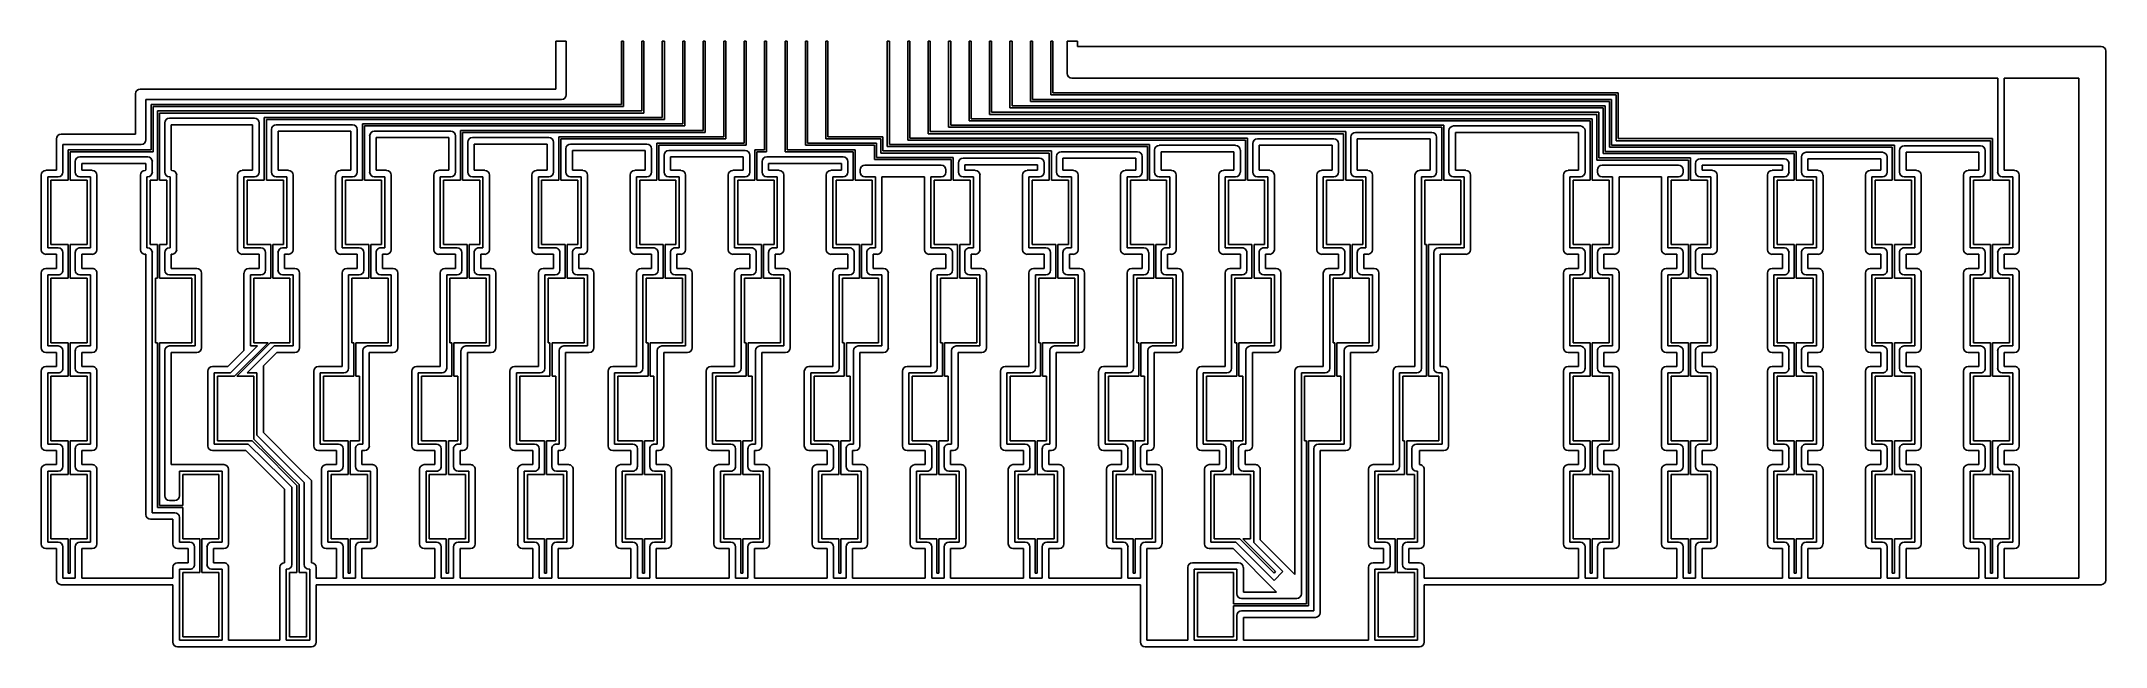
# Model space of a CAD drawing. Header units: inches. Extents: x 19 to 419, y 17 to 135.
import ezdxf

# ---------------------------------------------------------------- set-up
doc = ezdxf.new("R2010")
doc.units = ezdxf.units.IN
doc.header["$MEASUREMENT"] = 0
doc.layers.add('Column Pads', color=50, linetype='Continuous')

msp = doc.modelspace()

# ---------------------------------------------------------------- linework, layer by layer
at = {"layer": 'Column Pads'}
for p, q in [((120.4, 134.75), (118.4, 134.75)), ((118.4, 134.75), (118.4, 125.5)), ((120.4, 124.4), (120.4, 134.75)), ((131.48, 134.75), (131.08, 134.75)), ((131.08, 134.75), (131.08, 122.5)), ((131.48, 122.1), (131.48, 134.75)), ((135.04, 121.25), (135.04, 134.75)), ((135.04, 134.75), (135.44, 134.75)), ((135.44, 134.75), (135.44, 120.85)), ((139, 120), (139, 134.75)), ((139, 134.75), (139.4, 134.75)), ((139.4, 134.75), (139.4, 119.6)), ((143.36, 134.75), (142.96, 134.75)), ((142.96, 134.75), (142.96, 118.75)), ((143.36, 118.35), (143.36, 134.75)), ((147.32, 134.75), (146.92, 134.75)), ((146.92, 134.75), (146.92, 117.5)), ((147.32, 117.1), (147.32, 134.75)), ((151.28, 134.75), (150.88, 134.75)), ((150.88, 134.75), (150.88, 116.25)), ((151.28, 115.85), (151.28, 134.75)), ((155.24, 134.75), (154.84, 134.75)), ((154.84, 134.75), (154.84, 115)), ((155.24, 114.6), (155.24, 134.75)), ((159.2, 134.75), (158.8, 134.75)), ((158.8, 134.75), (158.8, 113.75)), ((159.2, 113.35), (159.2, 134.75)), ((162.76, 113.35), (162.76, 134.75)), ((162.76, 134.75), (163.16, 134.75)), ((163.16, 134.75), (163.16, 113.75)), ((166.72, 114.6), (166.72, 134.75)), ((166.72, 134.75), (167.12, 134.75)), ((167.12, 134.75), (167.12, 115)), ((171.08, 134.75), (170.68, 134.75)), ((170.68, 134.75), (170.68, 117.85)), ((171.08, 118.25), (171.08, 134.75)), ((182.96, 134.75), (182.56, 134.75)), ((182.56, 134.75), (182.56, 114.35)), ((182.96, 114.75), (182.96, 134.75)), ((186.52, 115.6), (186.52, 134.75)), ((186.52, 134.75), (186.92, 134.75)), ((186.92, 134.75), (186.92, 116)), ((190.48, 116.85), (190.48, 134.75)), ((190.48, 134.75), (190.88, 134.75)), ((190.88, 134.75), (190.88, 117.25)), ((194.44, 118.1), (194.44, 134.75)), ((194.44, 134.75), (194.84, 134.75)), ((194.84, 134.75), (194.84, 118.5)), ((198.8, 134.75), (198.4, 134.75)), ((198.4, 134.75), (198.4, 119.35)), ((198.8, 119.75), (198.8, 134.75)), ((202.76, 134.75), (202.36, 134.75)), ((202.36, 134.75), (202.36, 120.6)), ((202.76, 121), (202.76, 134.75)), ((206.72, 134.75), (206.32, 134.75)), ((206.32, 134.75), (206.32, 121.85)), ((206.72, 122.25), (206.72, 134.75)), ((210.68, 134.75), (210.28, 134.75)), ((210.28, 134.75), (210.28, 123.1)), ((210.68, 123.5), (210.68, 134.75)), ((214.64, 134.75), (214.24, 134.75)), ((214.24, 134.75), (214.24, 124.35)), ((214.64, 124.75), (214.64, 134.75)), ((219.4, 134.75), (217.4, 134.75)), ((217.4, 134.75), (217.4, 128.51)), ((219.4, 133.75), (219.4, 134.75)), ((417.6, 133.75), (219.4, 133.75)), ((418.5, 30.41), (418.5, 132.85)), ((36.99, 124.59), (36.99, 116.75)), ((118.4, 125.5), (37.9, 125.5)), ((214.24, 124.35), (323.68, 124.35)), ((324.08, 124.75), (214.64, 124.75)), ((218.3, 127.6), (219.4, 127.6)), ((219.4, 127.6), (397.58, 127.6)), ((323.68, 124.35), (323.68, 122.35)), ((324.08, 122.75), (324.08, 124.75)), ((397.58, 127.6), (397.58, 109.41)), ((413.32, 127.6), (398.83, 127.6)), ((398.83, 127.6), (398.83, 109.76)), ((413.32, 30.75), (413.32, 127.6)), ((38.99, 115.66), (38.99, 123.5)), ((38.99, 123.5), (119.5, 123.5)), ((131.08, 122.5), (39.99, 122.5)), ((39.99, 122.5), (39.99, 113.75)), ((40.39, 113.35), (40.39, 122.1)), ((40.39, 122.1), (131.48, 122.1)), ((41.24, 107.87), (41.24, 121.25)), ((41.24, 121.25), (57.97, 121.25)), ((58.37, 120.85), (41.64, 120.85)), ((41.64, 120.85), (41.64, 107.87)), ((57.97, 121.25), (135.04, 121.25)), ((135.44, 120.85), (58.37, 120.85)), ((61.93, 107.87), (61.93, 120)), ((61.93, 120), (139, 120)), ((202.36, 120.6), (319.93, 120.6)), ((320.33, 121), (202.76, 121)), ((206.32, 121.85), (321.18, 121.85)), ((321.58, 122.25), (206.72, 122.25)), ((210.28, 123.1), (322.43, 123.1)), ((322.83, 123.5), (210.68, 123.5)), ((319.93, 120.6), (319.93, 118.6)), ((320.33, 119), (320.33, 121)), ((321.18, 121.85), (321.18, 119.85)), ((321.58, 120.25), (321.58, 122.25)), ((321.58, 113.4), (321.58, 120.25)), ((322.43, 123.1), (322.43, 121.1)), ((322.43, 114.25), (322.43, 121.1)), ((322.83, 121.5), (322.83, 123.5)), ((322.83, 114.65), (322.83, 121.5)), ((323.68, 115.5), (323.68, 122.35)), ((324.08, 115.9), (324.08, 122.75)), ((36.99, 116.75), (22.58, 116.75)), ((42.64, 109.41), (42.64, 118.94)), ((43.55, 119.85), (60.02, 119.85)), ((43.89, 109.76), (43.89, 118.6)), ((43.89, 118.6), (59.67, 118.6)), ((59.67, 118.6), (59.67, 109.76)), ((60.93, 118.94), (60.93, 109.41)), ((139.4, 119.6), (62.33, 119.6)), ((62.33, 119.6), (62.33, 107.87)), ((63.33, 109.41), (63.33, 117.69)), ((64.23, 118.6), (79.02, 118.6)), ((64.58, 109.76), (64.58, 117.35)), ((64.58, 117.35), (78.68, 117.35)), ((78.68, 117.35), (78.68, 109.76)), ((79.93, 117.69), (79.93, 109.41)), ((142.96, 118.75), (80.93, 118.75)), ((80.93, 118.75), (80.93, 107.87)), ((81.33, 107.87), (81.33, 118.35)), ((81.33, 118.35), (143.36, 118.35)), ((82.33, 116.44), (82.33, 109.41)), ((98.02, 117.35), (83.23, 117.35)), ((83.58, 109.76), (83.58, 116.1)), ((83.58, 116.1), (97.68, 116.1)), ((97.68, 116.1), (97.68, 109.76)), ((98.93, 109.41), (98.93, 116.44)), ((146.92, 117.5), (99.93, 117.5)), ((99.93, 117.5), (99.93, 107.87)), ((100.33, 107.87), (100.33, 117.1)), ((100.33, 117.1), (147.32, 117.1)), ((117.02, 116.1), (102.23, 116.1)), ((150.88, 116.25), (118.93, 116.25)), ((118.93, 116.25), (118.93, 107.87)), ((170.68, 117.85), (170.68, 115.85)), ((171.08, 118.25), (171.08, 116.25)), ((171.08, 116.25), (174.84, 116.25)), ((177.5, 116.25), (174.84, 116.25)), ((174.84, 116.25), (178.8, 116.25)), ((178.8, 116.25), (181.71, 116.25)), ((181.71, 116.25), (181.71, 113.5)), ((186.92, 116), (252.33, 116)), ((270.93, 116.85), (190.48, 116.85)), ((190.88, 117.25), (271.33, 117.25)), ((289.93, 118.1), (194.44, 118.1)), ((194.84, 118.5), (290.33, 118.5)), ((198.4, 119.35), (318.68, 119.35)), ((319.08, 119.75), (198.8, 119.75)), ((252.33, 116), (252.33, 114)), ((270.93, 114.85), (270.93, 116.85)), ((271.33, 117.25), (271.33, 115.25)), ((272.33, 109.41), (272.33, 116.19)), ((273.23, 117.1), (288.02, 117.1)), ((288.93, 116.19), (288.93, 109.41)), ((289.93, 116.1), (289.93, 118.1)), ((289.93, 116.1), (289.93, 107.87)), ((290.33, 118.5), (290.33, 116.5)), ((290.33, 107.87), (290.33, 116.5)), ((291.33, 109.41), (291.33, 117.44)), ((292.23, 118.35), (316.77, 118.35)), ((292.58, 109.76), (292.58, 117.1)), ((292.58, 117.1), (316.43, 117.1)), ((316.43, 117.1), (316.43, 109.76)), ((317.68, 117.44), (317.68, 109.41)), ((318.68, 119.35), (318.68, 117.35)), ((318.68, 117.35), (318.68, 107.87)), ((319.08, 117.75), (319.08, 119.75)), ((319.08, 107.87), (319.08, 117.75)), ((319.93, 111.75), (319.93, 118.6)), ((320.33, 119), (320.33, 112.15)), ((321.18, 113), (321.18, 119.85)), ((21.68, 115.84), (21.68, 109.76)), ((22.92, 109.41), (22.92, 114.75)), ((22.92, 114.75), (38.09, 114.75)), ((39.99, 113.75), (23.92, 113.75)), ((23.92, 113.75), (23.92, 107.87)), ((24.32, 107.87), (24.32, 113.35)), ((24.32, 113.35), (40.39, 113.35)), ((39.34, 112.35), (26.23, 112.35)), ((101.33, 115.19), (101.33, 109.41)), ((102.58, 109.76), (102.58, 114.85)), ((102.58, 114.85), (116.68, 114.85)), ((116.68, 114.85), (116.68, 109.76)), ((117.93, 109.41), (117.93, 115.19)), ((119.33, 107.87), (119.33, 115.85)), ((119.33, 115.85), (151.28, 115.85)), ((120.33, 113.94), (120.33, 109.41)), ((136.02, 114.85), (121.23, 114.85)), ((121.58, 109.76), (121.58, 113.6)), ((121.58, 113.6), (135.68, 113.6)), ((135.68, 113.6), (135.68, 109.76)), ((136.93, 109.41), (136.93, 113.94)), ((154.84, 115), (137.93, 115)), ((137.93, 115), (137.93, 107.87)), ((138.33, 107.87), (138.33, 114.6)), ((138.33, 114.6), (155.24, 114.6)), ((139.33, 109.41), (139.33, 112.69)), ((140.23, 113.6), (155.02, 113.6)), ((140.58, 109.76), (140.58, 112.35)), ((140.58, 112.35), (154.68, 112.35)), ((154.68, 112.35), (154.68, 109.76)), ((155.93, 112.69), (155.93, 109.41)), ((158.8, 113.75), (156.93, 113.75)), ((156.93, 113.75), (156.93, 107.87)), ((157.33, 107.87), (157.33, 113.35)), ((157.33, 113.35), (159.2, 113.35)), ((174.02, 112.35), (159.23, 112.35)), ((175.93, 113.35), (162.76, 113.35)), ((163.16, 113.75), (176.33, 113.75)), ((180.06, 114.6), (166.72, 114.6)), ((167.12, 115), (180.46, 115)), ((170.68, 115.85), (181.31, 115.85)), ((175.93, 107.87), (175.93, 113.35)), ((176.33, 113.75), (176.33, 107.87)), ((180.06, 111.85), (180.06, 114.6)), ((180.46, 115), (180.46, 112.25)), ((180.46, 112.25), (195.33, 112.25)), ((181.31, 115.85), (181.31, 113.1)), ((181.31, 113.1), (213.93, 113.1)), ((181.71, 113.5), (214.33, 113.5)), ((182.56, 114.35), (232.93, 114.35)), ((233.33, 114.75), (182.96, 114.75)), ((251.93, 115.6), (186.52, 115.6)), ((195.33, 112.25), (195.33, 107.87)), ((212.02, 112.1), (197.23, 112.1)), ((213.93, 113.1), (213.93, 111.1)), ((214.33, 113.5), (214.33, 111.5)), ((215.33, 112.44), (215.33, 109.41)), ((231.02, 113.35), (216.23, 113.35)), ((216.58, 109.76), (216.58, 112.1)), ((216.58, 112.1), (230.68, 112.1)), ((230.68, 112.1), (230.68, 109.76)), ((231.93, 109.41), (231.93, 112.44)), ((232.93, 114.35), (232.93, 112.35)), ((232.93, 107.87), (232.93, 112.35)), ((233.33, 112.75), (233.33, 114.75)), ((233.33, 107.87), (233.33, 112.75)), ((234.33, 113.69), (234.33, 109.41)), ((250.02, 114.6), (235.23, 114.6)), ((235.58, 109.76), (235.58, 113.35)), ((235.58, 113.35), (249.68, 113.35)), ((249.68, 113.35), (249.68, 109.76)), ((250.93, 109.41), (250.93, 113.69)), ((251.93, 113.6), (251.93, 115.6)), ((251.93, 107.87), (251.93, 113.6)), ((252.33, 107.87), (252.33, 114)), ((253.33, 109.41), (253.33, 114.94)), ((254.23, 115.85), (269.02, 115.85)), ((254.58, 109.76), (254.58, 114.6)), ((254.58, 114.6), (268.68, 114.6)), ((268.68, 114.6), (268.68, 109.76)), ((269.93, 114.94), (269.93, 109.41)), ((270.93, 107.87), (270.93, 114.85)), ((271.33, 107.87), (271.33, 115.25)), ((273.58, 109.76), (273.58, 115.85)), ((273.58, 115.85), (287.68, 115.85)), ((287.68, 115.85), (287.68, 109.76)), ((338.08, 112.15), (320.33, 112.15)), ((320.33, 112.15), (321.18, 112.15)), ((358.17, 113), (321.18, 113)), ((358.57, 113.4), (321.58, 113.4)), ((323.68, 114.25), (322.43, 114.25)), ((323.68, 114.65), (322.83, 114.65)), ((396.17, 115.5), (323.68, 115.5)), ((377.57, 114.65), (323.68, 114.65)), ((377.17, 114.25), (323.68, 114.25)), ((396.57, 115.9), (324.08, 115.9)), ((338.08, 107.87), (338.08, 112.15)), ((356.27, 112), (339.98, 112)), ((358.17, 107.87), (358.17, 113)), ((358.57, 107.87), (358.57, 113.4)), ((359.57, 112.34), (359.57, 109.41)), ((375.27, 113.25), (360.48, 113.25)), ((360.83, 109.76), (360.83, 112)), ((360.83, 112), (374.93, 112)), ((374.93, 112), (374.93, 109.76)), ((376.17, 109.41), (376.17, 112.34)), ((377.17, 107.87), (377.17, 114.25)), ((377.57, 107.87), (377.57, 114.65)), ((378.57, 113.59), (378.57, 109.41)), ((394.27, 114.5), (379.48, 114.5)), ((393.93, 113.25), (379.83, 113.25)), ((379.83, 113.25), (379.83, 109.76)), ((393.93, 109.76), (393.93, 113.25)), ((395.18, 109.41), (395.18, 113.59)), ((396.17, 107.87), (396.17, 115.5)), ((396.57, 107.87), (396.57, 115.9)), ((18.74, 108.85), (18.74, 94.74)), ((21.68, 109.76), (19.64, 109.76)), ((19.99, 107.87), (19.99, 108.51)), ((19.99, 108.51), (22.02, 108.51)), ((25.33, 111.44), (25.33, 109.41)), ((26.23, 108.51), (28.26, 108.51)), ((38.99, 111.1), (26.58, 111.1)), ((26.58, 111.1), (26.58, 109.76)), ((26.58, 109.76), (28.61, 109.76)), ((28.26, 108.51), (28.26, 107.87)), ((29.51, 108.85), (29.51, 94.74)), ((37.93, 94.39), (37.93, 108.85)), ((38.84, 109.76), (38.99, 109.76)), ((38.99, 109.76), (38.99, 111.1)), ((39.18, 94.74), (39.18, 108.51)), ((39.18, 108.51), (39.34, 108.51)), ((40.24, 109.41), (40.24, 111.44)), ((43.7, 108.51), (43.55, 108.51)), ((43.7, 94.74), (43.7, 108.51)), ((44.05, 109.76), (43.89, 109.76)), ((44.95, 94.39), (44.95, 108.85)), ((56.74, 108.85), (56.74, 94.74)), ((59.67, 109.76), (57.65, 109.76)), ((57.99, 107.87), (57.99, 108.51)), ((57.99, 108.51), (60.02, 108.51)), ((66.26, 108.51), (64.23, 108.51)), ((66.61, 109.76), (64.58, 109.76)), ((66.26, 107.87), (66.26, 108.51)), ((67.51, 94.74), (67.51, 108.85)), ((75.74, 108.85), (75.74, 94.74)), ((78.68, 109.76), (76.65, 109.76)), ((76.99, 107.87), (76.99, 108.51)), ((76.99, 108.51), (79.02, 108.51)), ((83.23, 108.51), (85.26, 108.51)), ((85.61, 109.76), (83.58, 109.76)), ((85.26, 108.51), (85.26, 107.87)), ((86.51, 94.74), (86.51, 108.85)), ((94.74, 108.85), (94.74, 94.74)), ((97.68, 109.76), (95.65, 109.76)), ((95.99, 107.87), (95.99, 108.51)), ((95.99, 108.51), (98.02, 108.51)), ((102.23, 108.51), (104.26, 108.51)), ((104.61, 109.76), (102.58, 109.76)), ((104.26, 108.51), (104.26, 107.87)), ((105.51, 94.39), (105.51, 108.85)), ((113.74, 108.85), (113.74, 94.74)), ((116.68, 109.76), (114.65, 109.76)), ((114.99, 107.87), (114.99, 108.51)), ((114.99, 108.51), (117.02, 108.51)), ((121.23, 108.51), (123.26, 108.51)), ((123.61, 109.76), (121.58, 109.76)), ((123.26, 108.51), (123.26, 94.74)), ((124.51, 94.39), (124.51, 108.85)), ((132.74, 108.85), (132.74, 94.74)), ((135.68, 109.76), (133.65, 109.76)), ((133.99, 107.87), (133.99, 108.51)), ((133.99, 108.51), (135.02, 108.51)), ((135.02, 108.51), (136.02, 108.51)), ((140.23, 108.51), (142.26, 108.51)), ((142.61, 109.76), (140.58, 109.76)), ((142.26, 108.51), (142.26, 107.87)), ((143.51, 94.74), (143.51, 108.85)), ((151.74, 108.85), (151.74, 108.51)), ((151.74, 108.51), (151.74, 94.74)), ((154.68, 109.76), (152.65, 109.76)), ((154.02, 108.51), (152.99, 108.51)), ((152.99, 108.51), (152.99, 107.87)), ((155.02, 108.51), (154.02, 108.51)), ((158.33, 111.44), (158.33, 109.41)), ((159.23, 108.51), (161.26, 108.51)), ((159.58, 109.76), (159.58, 111.1)), ((159.58, 111.1), (173.68, 111.1)), ((161.61, 109.76), (159.58, 109.76)), ((161.26, 108.51), (161.26, 107.87)), ((162.51, 94.74), (162.51, 108.85)), ((170.74, 108.85), (170.74, 108.51)), ((170.74, 108.51), (170.74, 94.74)), ((173.68, 109.76), (171.65, 109.76)), ((171.99, 107.87), (171.99, 108.51)), ((171.99, 108.51), (173.02, 108.51)), ((171.99, 108.51), (171.99, 107.87)), ((173.02, 108.51), (174.02, 108.51)), ((173.68, 111.1), (173.68, 109.76)), ((174.93, 109.41), (174.93, 111.44)), ((177.33, 109.42), (177.33, 109.85)), ((178.23, 110.76), (193.02, 110.76)), ((180.26, 108.52), (178.23, 108.52)), ((194.93, 111.85), (180.06, 111.85)), ((180.26, 107.87), (180.26, 108.52)), ((181.51, 94.75), (181.51, 108.52)), ((181.51, 108.52), (189.74, 108.52)), ((189.74, 108.52), (189.74, 94.74)), ((190.99, 107.85), (190.99, 108.48)), ((190.99, 108.48), (192.02, 108.48)), ((192.02, 108.48), (193.02, 108.48)), ((193.93, 109.85), (193.93, 109.42)), ((194.93, 107.87), (194.93, 111.85)), ((196.33, 111.19), (196.33, 109.41)), ((197.23, 108.51), (199.26, 108.51)), ((197.58, 109.76), (197.58, 110.85)), ((197.58, 110.85), (211.68, 110.85)), ((199.61, 109.76), (197.58, 109.76)), ((199.26, 108.51), (199.26, 107.87)), ((200.51, 94.74), (200.51, 108.85)), ((208.74, 108.85), (208.74, 108.51)), ((208.74, 108.51), (208.74, 94.74)), ((211.68, 109.76), (209.65, 109.76)), ((209.99, 107.87), (209.99, 108.51)), ((209.99, 108.51), (211.02, 108.51)), ((211.02, 108.51), (212.02, 108.51)), ((211.68, 110.85), (211.68, 109.76)), ((212.93, 109.41), (212.93, 111.19)), ((213.93, 107.87), (213.93, 111.1)), ((214.33, 107.87), (214.33, 111.5)), ((216.23, 108.51), (217.23, 108.51)), ((218.61, 109.76), (216.58, 109.76)), ((217.23, 108.51), (218.26, 108.51)), ((218.26, 108.51), (218.26, 107.87)), ((219.51, 108.51), (219.51, 108.85)), ((219.51, 94.74), (219.51, 108.51)), ((227.74, 108.85), (227.74, 108.51)), ((227.74, 108.51), (227.74, 94.74)), ((230.68, 109.76), (228.65, 109.76)), ((228.99, 107.87), (228.99, 108.51)), ((228.99, 108.51), (230.02, 108.51)), ((230.02, 108.51), (231.02, 108.51)), ((235.23, 108.51), (236.23, 108.51)), ((237.61, 109.76), (235.58, 109.76)), ((236.23, 108.51), (237.26, 108.51)), ((237.26, 108.51), (237.26, 107.87)), ((238.51, 108.51), (238.51, 108.85)), ((238.51, 94.74), (238.51, 108.51)), ((246.74, 108.85), (246.74, 108.51)), ((246.74, 108.51), (246.74, 94.74)), ((249.68, 109.76), (247.65, 109.76)), ((247.99, 107.87), (247.99, 108.51)), ((247.99, 108.51), (249.02, 108.51)), ((249.02, 108.51), (250.02, 108.51)), ((255.23, 108.51), (254.23, 108.51)), ((256.61, 109.76), (254.58, 109.76)), ((256.26, 108.51), (255.23, 108.51)), ((256.26, 107.87), (256.26, 108.51)), ((257.51, 108.51), (257.51, 108.85)), ((257.51, 94.74), (257.51, 108.51)), ((265.74, 108.85), (265.74, 108.51)), ((265.74, 108.51), (265.74, 94.74)), ((268.68, 109.76), (266.65, 109.76)), ((268.02, 108.51), (266.99, 108.51)), ((266.99, 108.51), (266.99, 107.87)), ((269.02, 108.51), (268.02, 108.51)), ((274.23, 108.51), (273.23, 108.51)), ((275.61, 109.76), (273.58, 109.76)), ((275.26, 108.51), (274.23, 108.51)), ((275.26, 107.87), (275.26, 108.51)), ((276.51, 108.51), (276.51, 108.85)), ((276.51, 94.74), (276.51, 108.51)), ((284.74, 108.85), (284.74, 71.76)), ((287.68, 109.76), (285.65, 109.76)), ((287.02, 108.51), (285.99, 108.51)), ((285.99, 108.51), (285.99, 71.41)), ((288.02, 108.51), (287.02, 108.51)), ((293.23, 108.51), (292.23, 108.51)), ((294.61, 109.76), (292.58, 109.76)), ((294.26, 108.51), (293.23, 108.51)), ((294.26, 107.87), (294.26, 108.51)), ((295.51, 108.51), (295.51, 108.85)), ((295.51, 94.74), (295.51, 108.51)), ((313.49, 108.85), (313.49, 108.51)), ((313.49, 108.51), (313.49, 94.74)), ((316.43, 109.76), (314.4, 109.76)), ((315.77, 108.51), (314.74, 108.51)), ((314.74, 108.51), (314.74, 107.87)), ((316.77, 108.51), (315.77, 108.51)), ((337.68, 111.75), (319.93, 111.75)), ((320.08, 109.84), (320.08, 109.41)), ((335.77, 110.75), (320.98, 110.75)), ((320.98, 108.51), (321.98, 108.51)), ((321.98, 108.51), (323.01, 108.51)), ((323.01, 108.51), (323.01, 107.87)), ((324.26, 94.74), (324.26, 108.51)), ((324.26, 108.51), (332.49, 108.51)), ((332.49, 108.51), (332.49, 94.74)), ((333.74, 107.87), (333.74, 108.51)), ((333.74, 108.51), (334.77, 108.51)), ((334.77, 108.51), (335.77, 108.51)), ((336.68, 109.41), (336.68, 109.84)), ((337.68, 107.87), (337.68, 111.75)), ((339.08, 111.09), (339.08, 109.41)), ((339.98, 108.51), (340.98, 108.51)), ((340.33, 109.76), (340.33, 110.75)), ((340.33, 110.75), (355.93, 110.75)), ((342.36, 109.76), (340.33, 109.76)), ((340.98, 108.51), (342.01, 108.51)), ((342.01, 108.51), (342.01, 107.87)), ((343.26, 108.51), (343.26, 108.85)), ((343.26, 94.74), (343.26, 108.51)), ((352.99, 108.85), (352.99, 108.51)), ((352.99, 108.51), (352.99, 94.74)), ((355.93, 109.76), (353.89, 109.76)), ((354.24, 107.87), (354.24, 108.51)), ((354.24, 108.51), (355.27, 108.51)), ((355.27, 108.51), (356.27, 108.51)), ((355.93, 110.75), (355.93, 109.76)), ((357.17, 109.41), (357.17, 111.09)), ((360.48, 108.51), (361.48, 108.51)), ((362.85, 109.76), (360.83, 109.76)), ((361.48, 108.51), (362.51, 108.51)), ((362.51, 108.51), (362.51, 107.87)), ((363.76, 108.51), (363.76, 108.85)), ((363.76, 94.74), (363.76, 108.51)), ((371.99, 108.85), (371.99, 108.51)), ((371.99, 108.51), (371.99, 94.74)), ((374.93, 109.76), (372.89, 109.76)), ((373.24, 107.87), (373.24, 108.51)), ((373.24, 108.51), (374.27, 108.51)), ((374.27, 108.51), (375.27, 108.51)), ((379.48, 108.51), (380.48, 108.51)), ((379.83, 109.76), (381.85, 109.76)), ((380.48, 108.51), (381.51, 108.51)), ((381.51, 108.51), (381.51, 107.87)), ((382.76, 108.85), (382.76, 108.51)), ((382.76, 108.51), (382.76, 94.74)), ((390.99, 108.51), (390.99, 108.85)), ((390.99, 94.74), (390.99, 108.51)), ((391.89, 109.76), (393.93, 109.76)), ((392.24, 107.87), (392.24, 108.51)), ((392.24, 108.51), (393.27, 108.51)), ((393.27, 108.51), (394.27, 108.51)), ((398.48, 108.51), (399.48, 108.51)), ((398.83, 109.76), (400.85, 109.76)), ((399.48, 108.51), (400.51, 108.51)), ((400.51, 108.51), (400.51, 107.87)), ((401.76, 108.85), (401.76, 108.51)), ((401.76, 108.51), (401.76, 94.74)), ((19.99, 95.37), (19.99, 107.87)), ((23.92, 107.87), (20.62, 107.87)), ((20.62, 107.87), (20.62, 95.37)), ((23.92, 107.87), (20.62, 107.87)), ((20.62, 107.87), (20.62, 95.37)), ((24.32, 107.87), (27.62, 107.87)), ((27.62, 107.87), (24.32, 107.87)), ((27.62, 95.37), (27.62, 107.87)), ((27.62, 107.87), (27.62, 95.37)), ((28.26, 107.87), (28.26, 95.37)), ((39.82, 95.37), (39.82, 107.87)), ((39.82, 107.87), (41.24, 107.87)), ((39.82, 95.37), (39.82, 107.87)), ((39.82, 107.87), (41.24, 107.87)), ((41.64, 107.87), (41.64, 107.87)), ((41.64, 107.87), (43.07, 107.87)), ((43.07, 107.87), (43.07, 95.37)), ((57.99, 107.87), (57.99, 95.37)), ((58.63, 95.37), (58.63, 107.87)), ((58.63, 107.87), (58.63, 95.37)), ((61.93, 107.87), (58.63, 107.87)), ((58.63, 107.87), (61.93, 107.87)), ((62.33, 107.87), (65.63, 107.87)), ((65.63, 107.87), (62.33, 107.87)), ((65.63, 95.37), (65.63, 107.87)), ((65.63, 107.87), (65.63, 95.37)), ((66.26, 95.37), (66.26, 107.87)), ((76.99, 95.37), (76.99, 107.87)), ((77.63, 95.37), (77.63, 107.87)), ((77.63, 107.87), (77.63, 95.37)), ((80.93, 107.87), (77.63, 107.87)), ((77.63, 107.87), (80.93, 107.87)), ((81.33, 107.87), (84.63, 107.87)), ((84.63, 107.87), (81.33, 107.87)), ((84.63, 95.37), (84.63, 107.87)), ((84.63, 107.87), (84.63, 95.37)), ((85.26, 107.87), (85.26, 95.37)), ((95.99, 95.37), (95.99, 107.87)), ((99.93, 107.87), (96.63, 107.87)), ((96.63, 107.87), (96.63, 95.37)), ((99.93, 107.87), (96.63, 107.87)), ((96.63, 107.87), (96.63, 95.37)), ((103.63, 107.87), (100.33, 107.87)), ((100.33, 107.87), (103.63, 107.87)), ((103.63, 95.37), (103.63, 107.87)), ((103.63, 107.87), (103.63, 95.37)), ((104.26, 107.87), (104.26, 95.37)), ((114.99, 95.37), (114.99, 107.87)), ((115.63, 95.37), (115.63, 107.87)), ((115.63, 107.87), (118.93, 107.87)), ((118.93, 107.87), (115.63, 107.87)), ((115.63, 107.87), (115.63, 95.37)), ((119.33, 107.87), (122.63, 107.87)), ((122.63, 107.87), (119.33, 107.87)), ((122.63, 95.37), (122.63, 107.87)), ((122.63, 107.87), (122.63, 95.37)), ((133.99, 95.37), (133.99, 107.87)), ((134.63, 95.37), (134.63, 107.87)), ((134.63, 107.87), (137.93, 107.87)), ((137.93, 107.87), (134.63, 107.87)), ((134.63, 107.87), (134.63, 95.37)), ((138.33, 107.87), (141.63, 107.87)), ((141.63, 107.87), (138.33, 107.87)), ((141.63, 95.37), (141.63, 107.87)), ((141.63, 107.87), (141.63, 95.37)), ((142.26, 107.87), (142.26, 95.37)), ((152.99, 107.87), (152.99, 95.37)), ((156.93, 107.87), (153.63, 107.87)), ((153.63, 107.87), (153.63, 95.37)), ((156.93, 107.87), (153.63, 107.87)), ((153.63, 107.87), (153.63, 95.37)), ((160.63, 107.87), (157.33, 107.87)), ((160.63, 107.87), (157.33, 107.87)), ((160.63, 95.37), (160.63, 107.87)), ((160.63, 95.37), (160.63, 107.87)), ((161.26, 107.87), (161.26, 95.37)), ((171.99, 95.37), (171.99, 107.87)), ((172.63, 95.37), (172.63, 107.87)), ((172.63, 107.87), (175.93, 107.87)), ((175.93, 107.87), (172.63, 107.87)), ((172.63, 107.87), (172.63, 95.37)), ((179.63, 107.87), (176.33, 107.87)), ((176.33, 107.87), (179.63, 107.87)), ((179.63, 95.37), (179.63, 107.87)), ((179.63, 107.87), (179.63, 95.37)), ((180.26, 95.37), (180.26, 107.87)), ((190.99, 107.87), (190.99, 95.37)), ((191.63, 95.37), (191.63, 107.87)), ((191.63, 107.87), (191.63, 95.37)), ((191.63, 107.87), (194.93, 107.87)), ((194.93, 107.87), (191.63, 107.87)), ((198.63, 107.87), (195.33, 107.87)), ((195.33, 107.87), (198.63, 107.87)), ((198.63, 95.37), (198.63, 107.87)), ((198.63, 107.87), (198.63, 95.37)), ((199.26, 107.87), (199.26, 95.37)), ((209.99, 95.37), (209.99, 107.87)), ((210.63, 95.37), (210.63, 107.87)), ((210.63, 107.87), (210.63, 95.37)), ((213.93, 107.87), (210.63, 107.87)), ((210.63, 107.87), (213.93, 107.87)), ((214.33, 107.87), (217.63, 107.87)), ((217.63, 107.87), (214.33, 107.87)), ((217.63, 95.37), (217.63, 107.87)), ((217.63, 107.87), (217.63, 95.37)), ((218.26, 107.87), (218.26, 95.37)), ((228.99, 95.37), (228.99, 107.87)), ((229.63, 95.37), (229.63, 107.87)), ((229.63, 107.87), (229.63, 95.37)), ((232.93, 107.87), (229.63, 107.87)), ((229.63, 107.87), (232.93, 107.87)), ((233.33, 107.87), (236.63, 107.87)), ((236.63, 107.87), (233.33, 107.87)), ((236.63, 95.37), (236.63, 107.87)), ((236.63, 107.87), (236.63, 95.37)), ((237.26, 107.87), (237.26, 95.37)), ((247.99, 95.37), (247.99, 107.87)), ((248.63, 95.37), (248.63, 107.87)), ((248.63, 107.87), (248.63, 95.37)), ((251.93, 107.87), (248.63, 107.87)), ((248.63, 107.87), (251.93, 107.87)), ((252.33, 107.87), (255.63, 107.87)), ((255.63, 107.87), (252.33, 107.87)), ((255.63, 95.37), (255.63, 107.87)), ((255.63, 107.87), (255.63, 95.37)), ((256.26, 95.37), (256.26, 107.87)), ((266.99, 107.87), (266.99, 95.37)), ((267.63, 95.37), (267.63, 107.87)), ((267.63, 107.87), (267.63, 95.37)), ((270.93, 107.87), (267.63, 107.87)), ((267.63, 107.87), (270.93, 107.87)), ((271.33, 107.87), (274.63, 107.87)), ((274.63, 107.87), (271.33, 107.87)), ((274.63, 95.37), (274.63, 107.87)), ((274.63, 107.87), (274.63, 95.37)), ((275.26, 95.37), (275.26, 107.87)), ((289.93, 107.87), (286.63, 107.87)), ((286.63, 107.87), (286.63, 95.37)), ((289.93, 107.87), (286.63, 107.87)), ((286.63, 107.87), (286.63, 95.37)), ((290.33, 107.87), (293.63, 107.87)), ((293.63, 107.87), (290.33, 107.87)), ((293.63, 95.37), (293.63, 107.87)), ((293.63, 107.87), (293.63, 95.37)), ((294.26, 95.37), (294.26, 107.87)), ((314.74, 107.87), (314.74, 95.37)), ((318.68, 107.87), (315.38, 107.87)), ((315.38, 107.87), (315.38, 95.37)), ((315.38, 95.37), (315.38, 107.87)), ((315.38, 107.87), (318.68, 107.87)), ((319.08, 107.87), (322.38, 107.87)), ((322.38, 107.87), (319.08, 107.87)), ((322.38, 95.37), (322.38, 107.87)), ((323.01, 107.87), (323.01, 95.37)), ((333.74, 95.37), (333.74, 107.87)), ((337.68, 107.87), (334.38, 107.87)), ((334.38, 107.87), (334.38, 95.37)), ((334.38, 95.37), (334.38, 107.87)), ((334.38, 107.87), (337.68, 107.87)), ((338.08, 107.87), (341.38, 107.87)), ((341.38, 107.87), (338.08, 107.87)), ((341.38, 107.87), (341.38, 95.37)), ((341.38, 95.37), (341.38, 107.87)), ((342.01, 107.87), (342.01, 95.37)), ((354.24, 95.37), (354.24, 107.87)), ((358.17, 107.87), (354.88, 107.87)), ((354.88, 107.87), (354.88, 95.37)), ((354.88, 95.37), (354.88, 107.87)), ((354.88, 107.87), (358.17, 107.87)), ((358.57, 107.87), (361.88, 107.87)), ((361.88, 107.87), (358.57, 107.87)), ((361.88, 107.87), (361.88, 95.37)), ((361.88, 95.37), (361.88, 107.87)), ((362.51, 107.87), (362.51, 95.37)), ((373.24, 95.37), (373.24, 107.87)), ((377.17, 107.87), (373.88, 107.87)), ((373.88, 107.87), (373.88, 95.37)), ((373.88, 95.37), (373.88, 107.87)), ((373.88, 107.87), (377.17, 107.87)), ((377.57, 107.87), (380.87, 107.87)), ((380.87, 107.87), (377.57, 107.87)), ((380.87, 107.87), (380.87, 95.37)), ((380.87, 95.37), (380.87, 107.87)), ((381.51, 107.87), (381.51, 95.37)), ((392.24, 95.37), (392.24, 107.87)), ((396.17, 107.87), (392.88, 107.87)), ((392.88, 107.87), (392.88, 95.37)), ((392.88, 95.37), (392.88, 107.87)), ((392.88, 107.87), (396.17, 107.87)), ((396.57, 107.87), (399.88, 107.87)), ((399.88, 107.87), (396.57, 107.87)), ((399.88, 107.87), (399.88, 95.37)), ((399.88, 95.37), (399.88, 107.87)), ((400.51, 107.87), (400.51, 95.37)), ((18.74, 94.39), (18.74, 94.74)), ((21.68, 93.49), (19.64, 93.49)), ((19.99, 94.74), (19.99, 95.37)), ((21.02, 94.74), (19.99, 94.74)), ((20.62, 95.37), (23.92, 95.37)), ((20.62, 95.37), (23.92, 95.37)), ((22.02, 94.74), (21.02, 94.74)), ((21.68, 93.49), (21.68, 90.76)), ((22.92, 90.42), (22.92, 93.83)), ((23.92, 95.37), (23.92, 88.87)), ((24.32, 88.87), (24.32, 95.37)), ((24.32, 95.37), (27.62, 95.37)), ((27.62, 95.37), (24.32, 95.37)), ((25.33, 93.83), (25.33, 90.41)), ((27.23, 94.74), (26.23, 94.74)), ((28.61, 93.49), (26.58, 93.49)), ((26.58, 93.49), (26.58, 90.76)), ((28.26, 94.74), (27.23, 94.74)), ((28.26, 95.37), (28.26, 94.74)), ((29.51, 94.74), (29.51, 94.39)), ((38.99, 93.49), (38.84, 93.49)), ((38.99, 43.08), (38.99, 93.49)), ((39.34, 94.74), (39.18, 94.74)), ((41.24, 95.37), (39.82, 95.37)), ((41.24, 95.37), (39.82, 95.37)), ((40.24, 43.42), (40.24, 93.83)), ((41.24, 88.87), (41.24, 95.37)), ((43.07, 95.37), (41.64, 95.37)), ((41.64, 95.37), (41.64, 88.87)), ((43.07, 95.37), (41.64, 95.37)), ((42.64, 90.41), (42.64, 93.83)), ((43.55, 94.74), (43.7, 94.74)), ((43.89, 90.76), (43.89, 93.49)), ((43.89, 93.49), (44.05, 93.49)), ((56.74, 94.74), (56.74, 94.39)), ((57.65, 93.49), (60.93, 93.49)), ((57.99, 95.37), (57.99, 94.74)), ((57.99, 94.74), (61.27, 94.74)), ((63.18, 95.37), (58.63, 95.37)), ((60.93, 93.49), (60.93, 90.76)), ((62.18, 93.83), (62.18, 90.41)), ((63.18, 88.87), (63.18, 95.37)), ((65.63, 95.37), (63.58, 95.37)), ((63.58, 95.37), (63.58, 88.87)), ((64.58, 90.41), (64.58, 93.83)), ((65.48, 94.74), (66.26, 94.74)), ((65.83, 90.76), (65.83, 93.49)), ((65.83, 93.49), (66.61, 93.49)), ((66.26, 94.74), (66.26, 95.37)), ((67.51, 94.39), (67.51, 94.74)), ((75.74, 94.74), (75.74, 94.39)), ((76.65, 93.49), (79.93, 93.49)), ((76.99, 94.74), (76.99, 95.37)), ((80.27, 94.74), (76.99, 94.74)), ((77.63, 95.37), (82.18, 95.37)), ((79.93, 93.49), (79.93, 90.76)), ((81.18, 90.41), (81.18, 93.83)), ((82.18, 95.37), (82.18, 88.87)), ((82.58, 88.87), (82.58, 95.37)), ((82.58, 95.37), (84.63, 95.37)), ((83.58, 93.83), (83.58, 90.41)), ((85.26, 94.74), (84.48, 94.74)), ((84.83, 90.76), (84.83, 93.49)), ((84.83, 93.49), (85.61, 93.49)), ((85.26, 95.37), (85.26, 94.74)), ((86.51, 94.39), (86.51, 94.74)), ((94.74, 94.74), (94.74, 94.39)), ((95.65, 93.49), (98.93, 93.49)), ((95.99, 94.74), (95.99, 95.37)), ((99.27, 94.74), (95.99, 94.74)), ((96.63, 95.37), (101.18, 95.37)), ((98.93, 93.49), (98.93, 90.76)), ((100.18, 90.41), (100.18, 93.83)), ((101.18, 95.37), (101.18, 88.87)), ((101.58, 88.87), (101.58, 95.37)), ((101.58, 95.37), (103.63, 95.37)), ((102.58, 93.83), (102.58, 90.41)), ((104.26, 94.74), (103.48, 94.74)), ((103.83, 90.76), (103.83, 93.49)), ((103.83, 93.49), (104.61, 93.49)), ((104.26, 95.37), (104.26, 94.74)), ((113.74, 94.74), (113.74, 94.39)), ((114.65, 93.49), (117.93, 93.49)), ((114.99, 94.74), (114.99, 95.37)), ((118.27, 94.74), (114.99, 94.74)), ((120.18, 95.37), (115.63, 95.37)), ((117.93, 93.49), (117.93, 90.76)), ((119.18, 90.41), (119.18, 93.83)), ((120.18, 88.87), (120.18, 95.37)), ((120.58, 88.87), (120.58, 95.37)), ((120.58, 95.37), (122.63, 95.37)), ((121.58, 93.83), (121.58, 90.41)), ((123.26, 94.74), (122.48, 94.74)), ((122.83, 90.76), (122.83, 93.49)), ((122.83, 93.49), (123.61, 93.49)), ((132.74, 94.74), (132.74, 94.39)), ((133.65, 93.49), (136.93, 93.49)), ((133.99, 94.74), (133.99, 95.37)), ((137.27, 94.74), (133.99, 94.74)), ((139.18, 95.37), (134.63, 95.37)), ((136.93, 93.49), (136.93, 90.76)), ((138.18, 90.41), (138.18, 93.83)), ((139.18, 88.87), (139.18, 95.37)), ((139.58, 88.87), (139.58, 95.37)), ((139.58, 95.37), (141.63, 95.37)), ((140.58, 93.83), (140.58, 90.41)), ((142.26, 94.74), (141.48, 94.74)), ((141.83, 90.76), (141.83, 93.49)), ((141.83, 93.49), (142.61, 93.49)), ((142.26, 95.37), (142.26, 94.74)), ((143.51, 94.39), (143.51, 94.74)), ((151.74, 94.74), (151.74, 94.39)), ((152.65, 93.49), (155.93, 93.49)), ((152.99, 95.37), (152.99, 94.74)), ((152.99, 94.74), (156.27, 94.74)), ((153.63, 95.37), (158.18, 95.37)), ((155.93, 93.49), (155.93, 90.76)), ((157.18, 93.83), (157.18, 90.41)), ((158.18, 95.37), (158.18, 88.87)), ((158.58, 88.87), (158.58, 95.37)), ((158.58, 95.37), (160.63, 95.37)), ((159.58, 93.83), (159.58, 90.41)), ((161.26, 94.74), (160.48, 94.74)), ((160.83, 90.76), (160.83, 93.49)), ((160.83, 93.49), (161.61, 93.49)), ((161.26, 95.37), (161.26, 94.74)), ((162.51, 94.39), (162.51, 94.74)), ((170.74, 94.74), (170.74, 94.39)), ((171.65, 93.49), (174.93, 93.49)), ((171.99, 94.74), (171.99, 95.37)), ((175.27, 94.74), (171.99, 94.74)), ((177.18, 95.37), (172.63, 95.37)), ((174.93, 93.49), (174.93, 90.76)), ((176.18, 90.41), (176.18, 93.83)), ((177.18, 88.87), (177.18, 95.37)), ((177.58, 88.87), (177.58, 95.37)), ((177.58, 95.37), (179.63, 95.37)), ((178.58, 90.41), (178.58, 93.83)), ((179.48, 94.74), (180.26, 94.74)), ((180.61, 93.49), (179.83, 93.49)), ((179.83, 93.49), (179.83, 90.76)), ((180.26, 94.74), (180.26, 95.37)), ((181.51, 94.74), (181.51, 94.39)), ((189.74, 94.74), (189.74, 94.39)), ((190.65, 93.49), (193.93, 93.49)), ((190.99, 95.37), (190.99, 94.74)), ((190.99, 94.74), (194.27, 94.74)), ((191.63, 95.37), (196.18, 95.37)), ((193.93, 93.49), (193.93, 90.76)), ((195.18, 93.83), (195.18, 90.41)), ((196.18, 95.37), (196.18, 88.87)), ((196.58, 88.87), (196.58, 95.37)), ((196.58, 95.37), (198.63, 95.37)), ((197.58, 93.83), (197.58, 90.41)), ((199.26, 94.74), (198.48, 94.74)), ((198.83, 90.76), (198.83, 93.49)), ((198.83, 93.49), (199.61, 93.49)), ((199.26, 95.37), (199.26, 94.74)), ((200.51, 94.39), (200.51, 94.74)), ((208.74, 94.74), (208.74, 94.39)), ((209.65, 93.49), (212.93, 93.49)), ((209.99, 94.74), (209.99, 95.37)), ((213.27, 94.74), (209.99, 94.74)), ((210.63, 95.37), (215.18, 95.37)), ((212.93, 93.49), (212.93, 90.76)), ((214.18, 90.41), (214.18, 93.83)), ((215.18, 95.37), (215.18, 88.87)), ((215.58, 88.87), (215.58, 95.37)), ((215.58, 95.37), (217.63, 95.37)), ((216.58, 93.83), (216.58, 90.41)), ((218.26, 94.74), (217.48, 94.74)), ((217.83, 90.76), (217.83, 93.49)), ((217.83, 93.49), (218.61, 93.49)), ((218.26, 95.37), (218.26, 94.74)), ((219.51, 94.39), (219.51, 94.74)), ((227.74, 94.74), (227.74, 94.39)), ((228.65, 93.49), (231.93, 93.49)), ((228.99, 94.74), (228.99, 95.37)), ((232.27, 94.74), (228.99, 94.74)), ((229.63, 95.37), (234.18, 95.37)), ((231.93, 93.49), (231.93, 90.76)), ((233.18, 90.41), (233.18, 93.83)), ((234.18, 95.37), (234.18, 88.87)), ((234.58, 88.87), (234.58, 95.37)), ((234.58, 95.37), (236.63, 95.37)), ((235.58, 93.83), (235.58, 90.41)), ((237.26, 94.74), (236.48, 94.74)), ((236.83, 90.76), (236.83, 93.49)), ((236.83, 93.49), (237.61, 93.49)), ((237.26, 95.37), (237.26, 94.74)), ((238.51, 94.39), (238.51, 94.74)), ((246.74, 94.74), (246.74, 94.39)), ((247.65, 93.49), (250.93, 93.49)), ((247.99, 94.74), (247.99, 95.37)), ((251.27, 94.74), (247.99, 94.74)), ((248.63, 95.37), (253.18, 95.37)), ((250.93, 93.49), (250.93, 90.76)), ((252.18, 90.41), (252.18, 93.83)), ((253.18, 95.37), (253.18, 88.87)), ((253.58, 88.87), (253.58, 95.37)), ((253.58, 95.37), (255.63, 95.37)), ((254.58, 90.41), (254.58, 93.83)), ((255.48, 94.74), (256.26, 94.74)), ((255.83, 90.76), (255.83, 93.49)), ((255.83, 93.49), (256.61, 93.49)), ((256.26, 94.74), (256.26, 95.37)), ((257.51, 94.39), (257.51, 94.74)), ((265.74, 94.74), (265.74, 94.39)), ((266.65, 93.49), (269.93, 93.49)), ((266.99, 95.37), (266.99, 94.74)), ((266.99, 94.74), (270.27, 94.74)), ((267.63, 95.37), (272.18, 95.37)), ((269.93, 93.49), (269.93, 90.76)), ((271.18, 93.83), (271.18, 90.41)), ((272.18, 95.37), (272.18, 88.87)), ((274.63, 95.37), (272.58, 95.37)), ((272.58, 95.37), (272.58, 88.87)), ((273.58, 90.41), (273.58, 93.83)), ((274.48, 94.74), (275.26, 94.74)), ((274.83, 90.76), (274.83, 93.49)), ((274.83, 93.49), (275.61, 93.49)), ((275.26, 94.74), (275.26, 95.37)), ((276.51, 94.39), (276.51, 94.74)), ((286.63, 95.37), (286.99, 95.37)), ((286.99, 95.37), (286.99, 69.87)), ((293.63, 95.37), (287.39, 95.37)), ((287.39, 95.37), (287.39, 69.87)), ((288.39, 71.41), (288.39, 93.83)), ((289.3, 94.74), (294.26, 94.74)), ((289.64, 71.76), (289.64, 93.49)), ((289.64, 93.49), (294.61, 93.49)), ((294.26, 94.74), (294.26, 95.37)), ((295.51, 94.39), (295.51, 94.74)), ((313.49, 94.74), (313.49, 94.39)), ((314.4, 93.49), (316.43, 93.49)), ((314.74, 95.37), (314.74, 94.74)), ((314.74, 94.74), (315.77, 94.74)), ((315.38, 95.37), (318.68, 95.37)), ((318.68, 95.37), (315.38, 95.37)), ((315.77, 94.74), (316.77, 94.74)), ((316.43, 93.49), (316.43, 90.76)), ((317.68, 93.83), (317.68, 90.41)), ((318.68, 95.37), (318.68, 88.87)), ((319.08, 88.87), (319.08, 95.37)), ((319.08, 95.37), (322.38, 95.37)), ((320.08, 93.83), (320.08, 90.41)), ((321.98, 94.74), (320.98, 94.74)), ((321.33, 90.76), (321.33, 93.49)), ((321.33, 93.49), (323.36, 93.49)), ((323.01, 94.74), (321.98, 94.74)), ((323.01, 95.37), (323.01, 94.74)), ((324.26, 94.39), (324.26, 94.74)), ((332.49, 94.74), (332.49, 94.39)), ((333.4, 93.49), (335.43, 93.49)), ((333.74, 94.74), (333.74, 95.37)), ((334.77, 94.74), (333.74, 94.74)), ((334.38, 95.37), (337.68, 95.37)), ((337.68, 95.37), (334.38, 95.37)), ((335.77, 94.74), (334.77, 94.74)), ((335.43, 93.49), (335.43, 90.76)), ((336.68, 90.42), (336.68, 93.83)), ((337.68, 95.37), (337.68, 88.87)), ((338.08, 88.87), (338.08, 95.37)), ((338.08, 95.37), (341.38, 95.37)), ((341.38, 95.37), (338.08, 95.37)), ((339.08, 93.83), (339.08, 90.41)), ((340.98, 94.74), (339.98, 94.74)), ((340.33, 90.76), (340.33, 93.49)), ((340.33, 93.49), (342.36, 93.49)), ((342.01, 94.74), (340.98, 94.74)), ((342.01, 95.37), (342.01, 94.74)), ((343.26, 94.39), (343.26, 94.74)), ((352.99, 94.74), (352.99, 94.39)), ((353.89, 93.49), (355.93, 93.49)), ((354.24, 94.74), (354.24, 95.37)), ((355.27, 94.74), (354.24, 94.74)), ((358.17, 95.37), (354.88, 95.37)), ((354.88, 95.37), (358.17, 95.37)), ((356.27, 94.74), (355.27, 94.74)), ((355.93, 93.49), (355.93, 90.76)), ((357.17, 90.42), (357.17, 93.83)), ((358.17, 95.37), (358.17, 88.87)), ((361.88, 95.37), (358.57, 95.37)), ((358.57, 95.37), (361.88, 95.37)), ((358.57, 95.37), (358.57, 88.87)), ((359.57, 93.83), (359.57, 90.41)), ((361.48, 94.74), (360.48, 94.74)), ((360.83, 90.76), (360.83, 93.49)), ((360.83, 93.49), (362.85, 93.49)), ((362.51, 94.74), (361.48, 94.74)), ((362.51, 95.37), (362.51, 94.74)), ((363.76, 94.39), (363.76, 94.74)), ((371.99, 94.74), (371.99, 94.39)), ((372.89, 93.49), (374.93, 93.49)), ((373.24, 94.74), (373.24, 95.37)), ((374.27, 94.74), (373.24, 94.74)), ((377.17, 95.37), (373.88, 95.37)), ((373.88, 95.37), (377.17, 95.37)), ((375.27, 94.74), (374.27, 94.74)), ((374.93, 93.49), (374.93, 90.76)), ((376.17, 90.42), (376.17, 93.83)), ((377.17, 95.37), (377.17, 88.87)), ((377.57, 95.37), (377.57, 88.87)), ((380.87, 95.37), (377.57, 95.37)), ((377.57, 95.37), (380.87, 95.37)), ((378.57, 93.83), (378.57, 90.41)), ((380.48, 94.74), (379.48, 94.74)), ((381.85, 93.49), (379.83, 93.49)), ((379.83, 93.49), (379.83, 90.76)), ((381.51, 94.74), (380.48, 94.74)), ((381.51, 95.37), (381.51, 94.74)), ((382.76, 94.74), (382.76, 94.39)), ((390.99, 94.39), (390.99, 94.74)), ((393.93, 93.49), (391.89, 93.49)), ((392.24, 94.74), (392.24, 95.37)), ((393.27, 94.74), (392.24, 94.74)), ((396.17, 95.37), (392.88, 95.37)), ((392.88, 95.37), (396.17, 95.37)), ((394.27, 94.74), (393.27, 94.74)), ((393.93, 90.76), (393.93, 93.49)), ((395.18, 90.42), (395.18, 93.83)), ((396.17, 95.37), (396.17, 88.87)), ((399.88, 95.37), (396.57, 95.37)), ((396.57, 95.37), (399.88, 95.37)), ((396.57, 88.87), (396.57, 95.37)), ((397.58, 93.83), (397.58, 90.41)), ((399.48, 94.74), (398.48, 94.74)), ((400.85, 93.49), (398.83, 93.49)), ((398.83, 93.49), (398.83, 90.76)), ((400.51, 94.74), (399.48, 94.74)), ((400.51, 95.37), (400.51, 94.74)), ((401.76, 94.74), (401.76, 94.39)), ((18.74, 89.51), (18.74, 89.85)), ((18.74, 75.74), (18.74, 89.51)), ((21.68, 90.76), (19.64, 90.76)), ((19.99, 88.87), (19.99, 89.51)), ((19.99, 89.51), (21.02, 89.51)), ((19.99, 76.37), (19.99, 88.87)), ((23.92, 88.87), (20.62, 88.87)), ((20.62, 76.37), (20.62, 88.87)), ((20.62, 88.87), (20.62, 76.37)), ((21.02, 89.51), (22.02, 89.51)), ((27.62, 88.87), (24.32, 88.87)), ((26.23, 89.51), (27.23, 89.51)), ((26.58, 90.76), (28.61, 90.76)), ((27.23, 89.51), (28.26, 89.51)), ((27.62, 88.87), (27.62, 76.37)), ((27.62, 76.37), (27.62, 88.87)), ((28.26, 89.51), (28.26, 88.87)), ((28.26, 88.87), (28.26, 76.37)), ((29.51, 89.85), (29.51, 89.51)), ((29.51, 89.51), (29.51, 75.74)), ((40.88, 88.87), (40.88, 76.37)), ((40.88, 76.37), (40.88, 88.87)), ((40.88, 88.87), (41.24, 88.87)), ((41.64, 88.87), (47.88, 88.87)), ((48.51, 89.51), (43.55, 89.51)), ((48.86, 90.76), (43.89, 90.76)), ((47.88, 76.37), (47.88, 88.87)), ((47.88, 88.87), (47.88, 76.37)), ((48.51, 88.87), (48.51, 89.51)), ((48.51, 76.37), (48.51, 88.87)), ((49.76, 89.51), (49.76, 89.85)), ((49.76, 75.74), (49.76, 89.51)), ((57.99, 89.85), (57.99, 89.51)), ((57.99, 89.51), (57.99, 74.87)), ((60.93, 90.76), (58.9, 90.76)), ((60.27, 89.51), (59.24, 89.51)), ((59.24, 89.51), (59.24, 75.74)), ((63.18, 88.87), (59.88, 88.87)), ((59.88, 88.87), (59.88, 76.37)), ((59.88, 76.37), (59.88, 88.87)), ((59.88, 88.87), (63.18, 88.87)), ((61.27, 89.51), (60.27, 89.51)), ((66.88, 88.87), (63.58, 88.87)), ((63.58, 88.87), (66.88, 88.87)), ((66.48, 89.51), (65.48, 89.51)), ((67.86, 90.76), (65.83, 90.76)), ((67.51, 89.51), (66.48, 89.51)), ((66.88, 76.37), (66.88, 88.87)), ((66.88, 88.87), (66.88, 76.37)), ((67.51, 88.87), (67.51, 89.51)), ((67.51, 76.37), (67.51, 88.87)), ((68.76, 89.51), (68.76, 89.85)), ((68.76, 75.74), (68.76, 89.51)), ((76.99, 89.85), (76.99, 89.51)), ((76.99, 89.51), (76.99, 71.76)), ((79.93, 90.76), (77.9, 90.76)), ((79.27, 89.51), (78.24, 89.51)), ((78.24, 89.51), (78.24, 71.41)), ((82.18, 88.87), (78.88, 88.87)), ((78.88, 88.87), (82.18, 88.87)), ((78.88, 76.37), (78.88, 88.87)), ((78.88, 88.87), (78.88, 76.37)), ((80.27, 89.51), (79.27, 89.51)), ((85.88, 88.87), (82.58, 88.87)), ((85.88, 88.87), (82.58, 88.87)), ((84.48, 89.51), (85.48, 89.51)), ((86.86, 90.76), (84.83, 90.76)), ((85.48, 89.51), (86.51, 89.51)), ((85.88, 76.37), (85.88, 88.87)), ((85.88, 76.37), (85.88, 88.87)), ((86.51, 89.51), (86.51, 88.87)), ((86.51, 88.87), (86.51, 76.37)), ((87.76, 89.51), (87.76, 89.85)), ((87.76, 75.74), (87.76, 89.51)), ((95.99, 89.85), (95.99, 89.51)), ((95.99, 89.51), (95.99, 71.76)), ((98.93, 90.76), (96.9, 90.76)), ((98.27, 89.51), (97.24, 89.51)), ((97.24, 89.51), (97.24, 71.41)), ((101.18, 88.87), (97.88, 88.87)), ((97.88, 88.87), (97.88, 76.37)), ((101.18, 88.87), (97.88, 88.87)), ((97.88, 88.87), (97.88, 76.37)), ((99.27, 89.51), (98.27, 89.51)), ((104.88, 88.87), (101.58, 88.87)), ((104.88, 88.87), (101.58, 88.87)), ((103.48, 89.51), (104.48, 89.51)), ((105.86, 90.76), (103.83, 90.76)), ((104.48, 89.51), (105.51, 89.51)), ((104.88, 76.37), (104.88, 88.87)), ((104.88, 76.37), (104.88, 88.87)), ((105.51, 89.51), (105.51, 88.87)), ((105.51, 88.87), (105.51, 76.37)), ((106.76, 89.51), (106.76, 89.85)), ((106.76, 75.74), (106.76, 89.51)), ((114.99, 89.85), (114.99, 89.51)), ((114.99, 89.51), (114.99, 71.76)), ((117.93, 90.76), (115.9, 90.76)), ((117.27, 89.51), (116.24, 89.51)), ((116.24, 89.51), (116.24, 71.41)), ((120.18, 88.87), (116.88, 88.87)), ((116.88, 88.87), (116.88, 76.37)), ((116.88, 76.37), (116.88, 88.87)), ((116.88, 88.87), (120.18, 88.87)), ((118.27, 89.51), (117.27, 89.51)), ((123.88, 88.87), (120.58, 88.87)), ((120.58, 88.87), (123.88, 88.87)), ((122.48, 89.51), (123.48, 89.51)), ((124.86, 90.76), (122.83, 90.76)), ((123.48, 89.51), (124.51, 89.51)), ((123.88, 76.37), (123.88, 88.87)), ((123.88, 88.87), (123.88, 76.37)), ((124.51, 89.51), (124.51, 88.87)), ((124.51, 88.87), (124.51, 76.37)), ((125.76, 89.51), (125.76, 89.85)), ((125.76, 75.74), (125.76, 89.51)), ((133.99, 89.85), (133.99, 89.51)), ((133.99, 89.51), (133.99, 71.76)), ((136.93, 90.76), (134.9, 90.76)), ((136.27, 89.51), (135.24, 89.51)), ((135.24, 89.51), (135.24, 71.41)), ((135.88, 76.37), (135.88, 88.87)), ((135.88, 88.87), (139.18, 88.87)), ((135.88, 76.37), (135.88, 88.87)), ((135.88, 88.87), (139.18, 88.87)), ((137.27, 89.51), (136.27, 89.51)), ((142.88, 88.87), (139.58, 88.87)), ((142.88, 88.87), (139.58, 88.87)), ((141.48, 89.51), (142.48, 89.51)), ((143.86, 90.76), (141.83, 90.76)), ((142.48, 89.51), (143.51, 89.51)), ((142.88, 76.37), (142.88, 88.87)), ((142.88, 76.37), (142.88, 88.87)), ((143.51, 89.51), (143.51, 88.87)), ((143.51, 88.87), (143.51, 76.37)), ((144.76, 89.51), (144.76, 89.85)), ((144.76, 75.74), (144.76, 89.51)), ((152.99, 89.85), (152.99, 89.51)), ((152.99, 89.51), (152.99, 71.76)), ((155.93, 90.76), (153.9, 90.76)), ((155.27, 89.51), (154.24, 89.51)), ((154.24, 89.51), (154.24, 71.41)), ((158.18, 88.87), (154.88, 88.87)), ((154.88, 88.87), (154.88, 76.37)), ((154.88, 76.37), (154.88, 88.87)), ((154.88, 88.87), (158.18, 88.87)), ((156.27, 89.51), (155.27, 89.51)), ((161.88, 88.87), (158.58, 88.87)), ((161.88, 88.87), (158.58, 88.87)), ((160.48, 89.51), (161.48, 89.51)), ((162.86, 90.76), (160.83, 90.76)), ((161.48, 89.51), (162.51, 89.51)), ((161.88, 76.37), (161.88, 88.87)), ((161.88, 76.37), (161.88, 88.87)), ((162.51, 89.51), (162.51, 88.87)), ((162.51, 88.87), (162.51, 76.37)), ((163.76, 89.51), (163.76, 89.85)), ((163.76, 75.74), (163.76, 89.51)), ((171.99, 89.85), (171.99, 89.51)), ((171.99, 89.51), (171.99, 71.76)), ((174.93, 90.76), (172.9, 90.76)), ((174.27, 89.51), (173.24, 89.51)), ((173.24, 89.51), (173.24, 71.41)), ((177.18, 88.87), (173.88, 88.87)), ((173.88, 88.87), (177.18, 88.87)), ((173.88, 76.37), (173.88, 88.87)), ((173.88, 88.87), (173.88, 76.37)), ((175.27, 89.51), (174.27, 89.51)), ((180.88, 88.87), (177.58, 88.87)), ((177.58, 88.87), (180.88, 88.87)), ((180.48, 89.51), (179.48, 89.51)), ((179.83, 90.76), (181.86, 90.76)), ((181.51, 89.51), (180.48, 89.51)), ((180.88, 76.37), (180.88, 88.87)), ((180.88, 88.87), (180.88, 76.37)), ((181.51, 88.87), (181.51, 89.51)), ((181.51, 76.37), (181.51, 88.87)), ((182.76, 89.85), (182.76, 89.51)), ((182.76, 89.51), (182.76, 75.74)), ((190.99, 89.85), (190.99, 89.51)), ((190.99, 89.51), (190.99, 71.76)), ((193.93, 90.76), (191.9, 90.76)), ((193.27, 89.51), (192.24, 89.51)), ((192.24, 89.51), (192.24, 71.41)), ((196.18, 88.87), (192.88, 88.87)), ((192.88, 88.87), (192.88, 76.37)), ((192.88, 76.37), (192.88, 88.87)), ((192.88, 88.87), (196.18, 88.87)), ((194.27, 89.51), (193.27, 89.51)), ((199.88, 88.87), (196.58, 88.87)), ((196.58, 88.87), (199.88, 88.87)), ((198.48, 89.51), (199.48, 89.51)), ((200.86, 90.76), (198.83, 90.76)), ((199.48, 89.51), (200.51, 89.51)), ((199.88, 76.37), (199.88, 88.87)), ((199.88, 88.87), (199.88, 76.37)), ((200.51, 89.51), (200.51, 88.87)), ((200.51, 88.87), (200.51, 76.37)), ((201.76, 89.51), (201.76, 89.85)), ((201.76, 75.74), (201.76, 89.51)), ((209.99, 89.85), (209.99, 89.51)), ((209.99, 89.51), (209.99, 71.76)), ((212.93, 90.76), (210.9, 90.76)), ((212.27, 89.51), (211.24, 89.51)), ((211.24, 89.51), (211.24, 71.41)), ((215.18, 88.87), (211.88, 88.87)), ((211.88, 88.87), (211.88, 76.37)), ((211.88, 76.37), (211.88, 88.87)), ((211.88, 88.87), (215.18, 88.87)), ((213.27, 89.51), (212.27, 89.51)), ((218.88, 88.87), (215.58, 88.87)), ((218.88, 88.87), (215.58, 88.87)), ((217.48, 89.51), (218.48, 89.51)), ((219.86, 90.76), (217.83, 90.76)), ((218.48, 89.51), (219.51, 89.51)), ((218.88, 76.37), (218.88, 88.87)), ((218.88, 76.37), (218.88, 88.87)), ((219.51, 89.51), (219.51, 88.87)), ((219.51, 88.87), (219.51, 76.37)), ((220.76, 89.51), (220.76, 89.85)), ((220.76, 75.74), (220.76, 89.51)), ((228.99, 89.85), (228.99, 89.51)), ((228.99, 89.51), (228.99, 71.76)), ((231.93, 90.76), (229.9, 90.76)), ((231.27, 89.51), (230.24, 89.51)), ((230.24, 89.51), (230.24, 71.41)), ((234.18, 88.87), (230.88, 88.87)), ((230.88, 88.87), (230.88, 76.37)), ((230.88, 76.37), (230.88, 88.87)), ((230.88, 88.87), (234.18, 88.87)), ((232.27, 89.51), (231.27, 89.51)), ((237.88, 88.87), (234.58, 88.87)), ((237.88, 88.87), (234.58, 88.87)), ((236.48, 89.51), (237.48, 89.51)), ((238.86, 90.76), (236.83, 90.76)), ((237.48, 89.51), (238.51, 89.51)), ((237.88, 76.37), (237.88, 88.87)), ((237.88, 76.37), (237.88, 88.87)), ((238.51, 89.51), (238.51, 88.87)), ((238.51, 88.87), (238.51, 76.37)), ((239.76, 89.51), (239.76, 89.85)), ((239.76, 75.74), (239.76, 89.51)), ((247.99, 89.85), (247.99, 89.51)), ((247.99, 89.51), (247.99, 71.76)), ((250.93, 90.76), (248.9, 90.76)), ((250.27, 89.51), (249.24, 89.51)), ((249.24, 89.51), (249.24, 71.41)), ((253.18, 88.87), (249.88, 88.87)), ((249.88, 88.87), (249.88, 76.37)), ((249.88, 76.37), (249.88, 88.87)), ((249.88, 88.87), (253.18, 88.87)), ((251.27, 89.51), (250.27, 89.51)), ((256.88, 88.87), (253.58, 88.87)), ((256.88, 88.87), (253.58, 88.87)), ((256.48, 89.51), (255.48, 89.51)), ((257.86, 90.76), (255.83, 90.76)), ((257.51, 89.51), (256.48, 89.51)), ((256.88, 76.37), (256.88, 88.87)), ((256.88, 76.37), (256.88, 88.87)), ((257.51, 88.87), (257.51, 89.51)), ((257.51, 76.37), (257.51, 88.87)), ((258.76, 89.51), (258.76, 89.85)), ((258.76, 75.74), (258.76, 89.51)), ((266.99, 89.85), (266.99, 89.51)), ((266.99, 89.51), (266.99, 71.76)), ((269.93, 90.76), (267.9, 90.76)), ((269.27, 89.51), (268.24, 89.51)), ((268.24, 89.51), (268.24, 71.41)), ((272.18, 88.87), (268.88, 88.87)), ((268.88, 88.87), (268.88, 76.37)), ((268.88, 76.37), (268.88, 88.87)), ((268.88, 88.87), (272.18, 88.87)), ((270.27, 89.51), (269.27, 89.51)), ((272.58, 88.87), (275.88, 88.87)), ((275.88, 88.87), (272.58, 88.87)), ((275.48, 89.51), (274.48, 89.51)), ((276.86, 90.76), (274.83, 90.76)), ((276.51, 89.51), (275.48, 89.51)), ((275.88, 88.87), (275.88, 76.37)), ((275.88, 76.37), (275.88, 88.87)), ((276.51, 88.87), (276.51, 89.51)), ((276.51, 76.37), (276.51, 88.87)), ((277.76, 89.51), (277.76, 89.85)), ((277.76, 75.74), (277.76, 89.51)), ((313.49, 89.51), (313.49, 89.85)), ((313.49, 75.74), (313.49, 89.51)), ((316.43, 90.76), (314.4, 90.76)), ((315.77, 89.51), (314.74, 89.51)), ((314.74, 89.51), (314.74, 88.87)), ((314.74, 88.87), (314.74, 76.37)), ((315.38, 76.37), (315.38, 88.87)), ((315.38, 88.87), (315.38, 76.37)), ((318.68, 88.87), (315.38, 88.87)), ((316.77, 89.51), (315.77, 89.51)), ((322.38, 88.87), (319.08, 88.87)), ((320.98, 89.51), (321.98, 89.51)), ((323.36, 90.76), (321.33, 90.76)), ((321.98, 89.51), (323.01, 89.51)), ((322.38, 88.87), (322.38, 76.37)), ((322.38, 76.37), (322.38, 88.87)), ((323.01, 89.51), (323.01, 88.87)), ((323.01, 88.87), (323.01, 76.37)), ((324.26, 89.51), (324.26, 89.85)), ((324.26, 75.74), (324.26, 89.51)), ((332.49, 89.51), (332.49, 89.85)), ((332.49, 89.51), (332.49, 75.74)), ((335.43, 90.76), (333.4, 90.76)), ((333.74, 88.87), (333.74, 89.51)), ((333.74, 89.51), (334.77, 89.51)), ((333.74, 76.37), (333.74, 88.87)), ((334.38, 76.37), (334.38, 88.87)), ((334.38, 88.87), (334.38, 76.37)), ((337.68, 88.87), (334.38, 88.87)), ((334.77, 89.51), (335.77, 89.51)), ((341.38, 88.87), (338.08, 88.87)), ((339.98, 89.51), (340.98, 89.51)), ((342.36, 90.76), (340.33, 90.76)), ((340.98, 89.51), (342.01, 89.51)), ((341.38, 88.87), (341.38, 76.37)), ((341.38, 76.37), (341.38, 88.87)), ((342.01, 89.51), (342.01, 88.87)), ((342.01, 88.87), (342.01, 76.37)), ((343.26, 89.51), (343.26, 89.85)), ((343.26, 75.74), (343.26, 89.51)), ((352.99, 89.51), (352.99, 89.85)), ((352.99, 75.74), (352.99, 89.51)), ((355.93, 90.76), (353.89, 90.76)), ((354.24, 88.87), (354.24, 89.51)), ((354.24, 89.51), (355.27, 89.51)), ((354.24, 76.37), (354.24, 88.87)), ((358.17, 88.87), (354.88, 88.87)), ((354.88, 88.87), (354.88, 76.37)), ((354.88, 88.87), (354.88, 76.37)), ((355.27, 89.51), (356.27, 89.51)), ((358.57, 88.87), (361.88, 88.87)), ((360.48, 89.51), (361.48, 89.51)), ((362.85, 90.76), (360.83, 90.76)), ((361.48, 89.51), (362.51, 89.51)), ((361.88, 88.87), (361.88, 76.37)), ((361.88, 88.87), (361.88, 76.37)), ((362.51, 89.51), (362.51, 88.87)), ((362.51, 88.87), (362.51, 76.37)), ((363.76, 89.51), (363.76, 89.85)), ((363.76, 75.74), (363.76, 89.51)), ((371.99, 89.51), (371.99, 89.85)), ((371.99, 75.74), (371.99, 89.51)), ((374.93, 90.76), (372.89, 90.76)), ((373.24, 88.87), (373.24, 89.51)), ((373.24, 89.51), (374.27, 89.51)), ((373.24, 76.37), (373.24, 88.87)), ((377.17, 88.87), (373.88, 88.87)), ((373.88, 88.87), (373.88, 76.37)), ((374.27, 89.51), (375.27, 89.51)), ((377.57, 88.87), (380.87, 88.87)), ((379.48, 89.51), (380.48, 89.51)), ((379.83, 90.76), (381.85, 90.76)), ((380.48, 89.51), (381.51, 89.51)), ((380.87, 88.87), (380.87, 76.37)), ((381.51, 89.51), (381.51, 88.87)), ((381.51, 88.87), (381.51, 76.37)), ((382.76, 89.85), (382.76, 89.51)), ((382.76, 75.74), (382.76, 89.51)), ((390.99, 89.51), (390.99, 89.85)), ((390.99, 75.74), (390.99, 89.51)), ((391.89, 90.76), (393.93, 90.76)), ((392.24, 88.87), (392.24, 89.51)), ((392.24, 89.51), (393.27, 89.51)), ((392.24, 76.37), (392.24, 88.87)), ((392.88, 88.87), (392.88, 76.37)), ((396.17, 88.87), (392.88, 88.87)), ((392.88, 88.87), (392.88, 76.37)), ((393.27, 89.51), (394.27, 89.51)), ((399.88, 88.87), (396.57, 88.87)), ((398.48, 89.51), (399.48, 89.51)), ((398.83, 90.76), (400.85, 90.76)), ((399.48, 89.51), (400.51, 89.51)), ((399.88, 88.87), (399.88, 76.37)), ((399.88, 76.37), (399.88, 88.87)), ((400.51, 89.51), (400.51, 88.87)), ((400.51, 88.87), (400.51, 76.37)), ((401.76, 89.85), (401.76, 89.51)), ((401.76, 75.74), (401.76, 89.51)), ((19.99, 75.74), (19.99, 76.37)), ((23.92, 76.37), (20.62, 76.37)), ((20.62, 76.37), (23.92, 76.37)), ((23.92, 69.87), (23.92, 76.37)), ((27.62, 76.37), (24.32, 76.37)), ((24.32, 76.37), (27.62, 76.37)), ((24.32, 76.37), (24.32, 69.87)), ((28.26, 76.37), (28.26, 75.74)), ((40.88, 76.37), (41.24, 76.37)), ((41.24, 76.37), (41.24, 44.43)), ((47.88, 76.37), (41.64, 76.37)), ((41.64, 76.37), (41.64, 44.83)), ((48.51, 75.74), (48.51, 76.37)), ((62.68, 76.37), (56.18, 69.87)), ((56.58, 69.87), (63.08, 76.37)), ((59.88, 76.37), (62.68, 76.37)), ((63.08, 76.37), (66.88, 76.37)), ((67.51, 75.74), (67.51, 76.37)), ((78.88, 76.37), (79.24, 76.37)), ((79.24, 76.37), (79.24, 69.87)), ((79.64, 69.87), (79.64, 76.37)), ((79.64, 76.37), (85.88, 76.37)), ((86.51, 76.37), (86.51, 75.74)), ((97.88, 76.37), (98.24, 76.37)), ((98.24, 76.37), (98.24, 69.87)), ((98.64, 69.87), (98.64, 76.37)), ((98.64, 76.37), (104.88, 76.37)), ((105.51, 76.37), (105.51, 75.74)), ((116.88, 76.37), (117.24, 76.37)), ((117.24, 76.37), (117.24, 69.87)), ((123.88, 76.37), (117.64, 76.37)), ((117.64, 76.37), (117.64, 69.87)), ((124.51, 76.37), (124.51, 75.74)), ((136.24, 76.37), (135.88, 76.37)), ((136.24, 69.87), (136.24, 76.37)), ((136.64, 69.87), (136.64, 76.37)), ((136.64, 76.37), (142.88, 76.37)), ((143.51, 76.37), (143.51, 75.74)), ((154.88, 76.37), (155.24, 76.37)), ((155.24, 76.37), (155.24, 69.87)), ((155.64, 69.87), (155.64, 76.37)), ((155.64, 76.37), (161.88, 76.37)), ((162.51, 76.37), (162.51, 75.74)), ((173.88, 76.37), (174.24, 76.37)), ((174.24, 76.37), (174.24, 69.87)), ((180.88, 76.37), (174.64, 76.37)), ((174.64, 76.37), (174.64, 69.87)), ((181.51, 75.74), (181.51, 76.37)), ((192.88, 76.37), (193.24, 76.37)), ((193.24, 76.37), (193.24, 69.87)), ((199.88, 76.37), (193.64, 76.37)), ((193.64, 76.37), (193.64, 69.87)), ((200.51, 76.37), (200.51, 75.74)), ((211.88, 76.37), (212.24, 76.37)), ((212.24, 76.37), (212.24, 69.87)), ((212.64, 69.87), (212.64, 76.37)), ((212.64, 76.37), (218.88, 76.37)), ((219.51, 76.37), (219.51, 75.74)), ((230.88, 76.37), (231.24, 76.37)), ((231.24, 76.37), (231.24, 69.87)), ((231.64, 69.87), (231.64, 76.37)), ((231.64, 76.37), (237.88, 76.37)), ((238.51, 76.37), (238.51, 75.74)), ((249.88, 76.37), (250.24, 76.37)), ((250.24, 76.37), (250.24, 69.87)), ((250.64, 69.87), (250.64, 76.37)), ((250.64, 76.37), (256.88, 76.37)), ((257.51, 75.74), (257.51, 76.37)), ((268.88, 76.37), (269.24, 76.37)), ((269.24, 76.37), (269.24, 69.87)), ((275.88, 76.37), (269.64, 76.37)), ((269.64, 76.37), (269.64, 69.87)), ((276.51, 75.74), (276.51, 76.37)), ((314.74, 76.37), (314.74, 75.74)), ((318.68, 76.37), (315.38, 76.37)), ((315.38, 76.37), (318.68, 76.37)), ((318.68, 69.87), (318.68, 76.37)), ((322.38, 76.37), (319.08, 76.37)), ((319.08, 76.37), (322.38, 76.37)), ((319.08, 76.37), (319.08, 69.87)), ((323.01, 76.37), (323.01, 75.74)), ((333.74, 75.74), (333.74, 76.37)), ((337.68, 76.37), (334.38, 76.37)), ((334.38, 76.37), (337.68, 76.37)), ((337.68, 76.37), (337.68, 69.87)), ((338.08, 76.37), (341.38, 76.37)), ((341.38, 76.37), (338.08, 76.37)), ((338.08, 76.37), (338.08, 69.87)), ((342.01, 76.37), (342.01, 75.74)), ((354.24, 75.74), (354.24, 76.37)), ((354.88, 76.37), (358.17, 76.37)), ((354.88, 76.37), (358.17, 76.37)), ((358.17, 76.37), (358.17, 69.87)), ((361.88, 76.37), (358.57, 76.37)), ((361.88, 76.37), (358.57, 76.37)), ((358.57, 76.37), (358.57, 69.87)), ((362.51, 76.37), (362.51, 75.74)), ((373.24, 75.74), (373.24, 76.37)), ((373.88, 76.37), (377.17, 76.37)), ((377.17, 76.37), (377.17, 69.87)), ((377.57, 76.37), (377.57, 69.87)), ((380.87, 76.37), (377.57, 76.37)), ((381.51, 76.37), (381.51, 75.74)), ((392.24, 75.74), (392.24, 76.37)), ((392.88, 76.37), (396.17, 76.37)), ((392.88, 76.37), (396.17, 76.37)), ((396.17, 76.37), (396.17, 69.87)), ((399.88, 76.37), (396.57, 76.37)), ((396.57, 69.87), (396.57, 76.37)), ((396.57, 76.37), (399.88, 76.37)), ((400.51, 76.37), (400.51, 75.74)), ((18.74, 75.39), (18.74, 75.74)), ((21.68, 74.49), (19.64, 74.49)), ((21.02, 75.74), (19.99, 75.74)), ((22.02, 75.74), (21.02, 75.74)), ((21.68, 71.76), (21.68, 74.49)), ((22.92, 71.42), (22.92, 74.83)), ((25.33, 74.83), (25.33, 71.41)), ((27.23, 75.74), (26.23, 75.74)), ((28.61, 74.49), (26.58, 74.49)), ((26.58, 74.49), (26.58, 71.76)), ((28.26, 75.74), (27.23, 75.74)), ((29.51, 75.74), (29.51, 75.39)), ((42.64, 46.73), (42.64, 74.83)), ((43.55, 75.74), (48.51, 75.74)), ((43.89, 52.76), (43.89, 74.49)), ((43.89, 74.49), (48.86, 74.49)), ((49.76, 75.39), (49.76, 75.74)), ((57.99, 74.87), (54.88, 71.76)), ((60.63, 75.74), (55.4, 70.51)), ((58.62, 70.51), (63.85, 75.74)), ((59.24, 75.74), (60.63, 75.74)), ((61.76, 71.88), (64.37, 74.49)), ((63.85, 75.74), (67.51, 75.74)), ((64.37, 74.49), (67.86, 74.49)), ((68.76, 75.39), (68.76, 75.74)), ((81.01, 74.83), (81.01, 56.74)), ((86.51, 75.74), (81.92, 75.74)), ((82.26, 56.39), (82.26, 74.49)), ((82.26, 74.49), (86.86, 74.49)), ((87.76, 75.39), (87.76, 75.74)), ((100.01, 74.83), (100.01, 56.74)), ((105.51, 75.74), (100.92, 75.74)), ((101.26, 56.39), (101.26, 74.49)), ((101.26, 74.49), (105.86, 74.49)), ((106.76, 75.39), (106.76, 75.74)), ((119.01, 74.83), (119.01, 56.74)), ((124.51, 75.74), (119.92, 75.74)), ((120.26, 56.39), (120.26, 74.49)), ((120.26, 74.49), (124.86, 74.49)), ((125.76, 75.39), (125.76, 75.74)), ((138.01, 74.83), (138.01, 56.74)), ((143.51, 75.74), (138.92, 75.74)), ((139.26, 56.39), (139.26, 74.49)), ((139.26, 74.49), (143.86, 74.49)), ((144.76, 75.39), (144.76, 75.74)), ((157.01, 74.83), (157.01, 56.74)), ((162.51, 75.74), (157.92, 75.74)), ((158.26, 56.39), (158.26, 74.49)), ((158.26, 74.49), (162.86, 74.49)), ((163.76, 75.39), (163.76, 75.74)), ((176.01, 56.74), (176.01, 74.83)), ((176.92, 75.74), (181.51, 75.74)), ((181.86, 74.49), (177.26, 74.49)), ((177.26, 74.49), (177.26, 56.39)), ((182.76, 75.74), (182.76, 75.39)), ((195.01, 74.83), (195.01, 56.74)), ((200.51, 75.74), (195.92, 75.74)), ((196.26, 56.39), (196.26, 74.49)), ((196.26, 74.49), (200.86, 74.49)), ((201.76, 75.39), (201.76, 75.74)), ((214.01, 74.83), (214.01, 56.74)), ((219.51, 75.74), (214.92, 75.74)), ((215.26, 56.39), (215.26, 74.49)), ((215.26, 74.49), (219.86, 74.49)), ((220.76, 75.39), (220.76, 75.74)), ((233.01, 74.83), (233.01, 56.74)), ((238.51, 75.74), (233.92, 75.74)), ((234.26, 56.39), (234.26, 74.49)), ((234.26, 74.49), (238.86, 74.49)), ((239.76, 75.39), (239.76, 75.74)), ((252.01, 56.74), (252.01, 74.83)), ((252.92, 75.74), (257.51, 75.74)), ((253.26, 56.39), (253.26, 74.49)), ((253.26, 74.49), (257.86, 74.49)), ((258.76, 75.39), (258.76, 75.74)), ((271.01, 56.74), (271.01, 74.83)), ((271.92, 75.74), (276.51, 75.74)), ((272.26, 56.39), (272.26, 74.49)), ((272.26, 74.49), (276.86, 74.49)), ((277.76, 75.39), (277.76, 75.74)), ((313.49, 75.39), (313.49, 75.74)), ((316.43, 74.49), (314.4, 74.49)), ((314.74, 75.74), (315.77, 75.74)), ((315.77, 75.74), (316.77, 75.74)), ((316.43, 71.76), (316.43, 74.49)), ((317.68, 71.42), (317.68, 74.83)), ((320.08, 74.83), (320.08, 71.41)), ((321.98, 75.74), (320.98, 75.74)), ((321.33, 74.49), (323.36, 74.49)), ((321.33, 74.49), (321.33, 71.76)), ((323.01, 75.74), (321.98, 75.74)), ((324.26, 75.39), (324.26, 75.74)), ((332.49, 75.74), (332.49, 75.39)), ((333.4, 74.49), (335.43, 74.49)), ((334.77, 75.74), (333.74, 75.74)), ((335.77, 75.74), (334.77, 75.74)), ((335.43, 74.49), (335.43, 71.76)), ((336.68, 71.42), (336.68, 74.83)), ((339.08, 74.83), (339.08, 71.41)), ((340.98, 75.74), (339.98, 75.74)), ((340.33, 74.49), (342.36, 74.49)), ((340.33, 74.49), (340.33, 71.76)), ((342.01, 75.74), (340.98, 75.74)), ((343.26, 75.39), (343.26, 75.74)), ((352.99, 75.39), (352.99, 75.74)), ((355.93, 74.49), (353.89, 74.49)), ((355.27, 75.74), (354.24, 75.74)), ((356.27, 75.74), (355.27, 75.74)), ((355.93, 74.49), (355.93, 71.76)), ((357.17, 71.42), (357.17, 74.83)), ((359.57, 74.83), (359.57, 71.41)), ((361.48, 75.74), (360.48, 75.74)), ((360.83, 74.49), (362.85, 74.49)), ((360.83, 74.49), (360.83, 71.76)), ((362.51, 75.74), (361.48, 75.74)), ((363.76, 75.39), (363.76, 75.74)), ((371.99, 75.39), (371.99, 75.74)), ((374.93, 74.49), (372.89, 74.49)), ((374.27, 75.74), (373.24, 75.74)), ((375.27, 75.74), (374.27, 75.74)), ((374.93, 74.49), (374.93, 71.76)), ((376.17, 71.42), (376.17, 74.83)), ((378.57, 74.83), (378.57, 71.41)), ((380.48, 75.74), (379.48, 75.74)), ((379.83, 74.49), (381.85, 74.49)), ((379.83, 74.49), (379.83, 71.76)), ((381.51, 75.74), (380.48, 75.74)), ((382.76, 75.39), (382.76, 75.74)), ((390.99, 75.39), (390.99, 75.74)), ((393.93, 74.49), (391.89, 74.49)), ((393.27, 75.74), (392.24, 75.74)), ((394.27, 75.74), (393.27, 75.74)), ((393.93, 74.49), (393.93, 71.76)), ((395.18, 71.42), (395.18, 74.83)), ((397.58, 74.83), (397.58, 71.41)), ((399.48, 75.74), (398.48, 75.74)), ((398.83, 74.49), (400.85, 74.49)), ((398.83, 74.49), (398.83, 71.76)), ((400.51, 75.74), (399.48, 75.74)), ((401.76, 75.39), (401.76, 75.74)), ((18.74, 70.51), (18.74, 70.85)), ((18.74, 70.51), (18.74, 56.74)), ((19.64, 71.76), (21.68, 71.76)), ((19.99, 69.87), (19.99, 70.51)), ((19.99, 70.51), (21.02, 70.51)), ((19.99, 57.37), (19.99, 69.87)), ((20.62, 57.37), (20.62, 69.87)), ((20.62, 57.37), (20.62, 69.87)), ((20.62, 69.87), (23.92, 69.87)), ((21.02, 70.51), (22.02, 70.51)), ((24.32, 69.87), (27.62, 69.87)), ((26.23, 70.51), (27.23, 70.51)), ((26.58, 71.76), (28.61, 71.76)), ((27.23, 70.51), (28.26, 70.51)), ((27.62, 57.37), (27.62, 69.87)), ((27.62, 69.87), (27.62, 57.37)), ((28.26, 70.51), (28.26, 69.87)), ((28.26, 69.87), (28.26, 57.37)), ((29.51, 70.85), (29.51, 70.51)), ((29.51, 70.51), (29.51, 56.74)), ((50.99, 70.85), (50.99, 56.39)), ((54.88, 71.76), (51.9, 71.76)), ((55.4, 70.51), (52.24, 70.51)), ((52.24, 70.51), (52.24, 56.74)), ((52.88, 57.37), (52.88, 69.87)), ((52.88, 69.87), (56.18, 69.87)), ((56.18, 69.87), (52.88, 69.87)), ((59.88, 69.87), (56.58, 69.87)), ((56.58, 69.87), (59.88, 69.87)), ((60.51, 70.51), (58.62, 70.51)), ((59.88, 69.87), (59.88, 57.66)), ((60.51, 58.44), (60.51, 70.51)), ((61.76, 58.95), (61.76, 71.88)), ((71.49, 70.85), (71.49, 56.74)), ((76.99, 71.76), (72.4, 71.76)), ((77.34, 70.51), (72.74, 70.51)), ((72.74, 70.51), (72.74, 69.87)), ((72.74, 57.37), (72.74, 69.87)), ((73.38, 69.87), (73.38, 57.37)), ((79.24, 69.87), (73.38, 69.87)), ((73.38, 69.87), (73.38, 57.37)), ((80.38, 69.87), (79.64, 69.87)), ((80.38, 57.37), (80.38, 69.87)), ((80.38, 69.87), (80.38, 57.37)), ((90.49, 70.85), (90.49, 56.74)), ((95.99, 71.76), (91.4, 71.76)), ((96.34, 70.51), (91.74, 70.51)), ((91.74, 70.51), (91.74, 69.87)), ((91.74, 57.37), (91.74, 69.87)), ((92.38, 69.87), (92.38, 57.37)), ((98.24, 69.87), (92.38, 69.87)), ((92.38, 69.87), (92.38, 57.37)), ((99.38, 69.87), (98.64, 69.87)), ((99.38, 57.37), (99.38, 69.87)), ((99.38, 69.87), (99.38, 57.37)), ((109.49, 70.85), (109.49, 56.74)), ((114.99, 71.76), (110.4, 71.76)), ((115.34, 70.51), (110.74, 70.51)), ((110.74, 70.51), (110.74, 69.87)), ((110.74, 57.37), (110.74, 69.87)), ((117.24, 69.87), (111.38, 69.87)), ((111.38, 69.87), (111.38, 57.37)), ((111.38, 57.37), (111.38, 69.87)), ((117.64, 69.87), (118.38, 69.87)), ((118.38, 57.37), (118.38, 69.87)), ((118.38, 69.87), (118.38, 57.37)), ((128.49, 70.85), (128.49, 56.74)), ((133.99, 71.76), (129.4, 71.76)), ((134.34, 70.51), (129.74, 70.51)), ((129.74, 70.51), (129.74, 69.87)), ((129.74, 57.37), (129.74, 69.87)), ((130.38, 69.87), (130.38, 57.37)), ((130.38, 57.37), (130.38, 69.87)), ((130.38, 69.87), (136.24, 69.87)), ((137.38, 69.87), (136.64, 69.87)), ((137.38, 57.37), (137.38, 69.87)), ((137.38, 69.87), (137.38, 57.37)), ((147.49, 70.85), (147.49, 56.74)), ((152.99, 71.76), (148.4, 71.76)), ((153.34, 70.51), (148.74, 70.51)), ((148.74, 70.51), (148.74, 69.87)), ((148.74, 57.37), (148.74, 69.87)), ((149.38, 69.87), (149.38, 57.37)), ((155.24, 69.87), (149.38, 69.87)), ((149.38, 69.87), (149.38, 57.37)), ((156.38, 69.87), (155.64, 69.87)), ((156.38, 57.37), (156.38, 69.87)), ((156.38, 69.87), (156.38, 57.37)), ((166.49, 70.85), (166.49, 56.74)), ((171.99, 71.76), (167.4, 71.76)), ((172.34, 70.51), (167.74, 70.51)), ((167.74, 70.51), (167.74, 69.87)), ((167.74, 57.37), (167.74, 69.87)), ((168.38, 69.87), (168.38, 57.37)), ((174.24, 69.87), (168.38, 69.87)), ((168.38, 69.87), (168.38, 57.37)), ((174.64, 69.87), (175.38, 69.87)), ((175.38, 57.37), (175.38, 69.87)), ((175.38, 69.87), (175.38, 57.37)), ((185.49, 70.85), (185.49, 56.74)), ((190.99, 71.76), (186.4, 71.76)), ((191.34, 70.51), (186.74, 70.51)), ((186.74, 70.51), (186.74, 69.87)), ((186.74, 57.37), (186.74, 69.87)), ((187.38, 69.87), (187.38, 57.37)), ((193.24, 69.87), (187.38, 69.87)), ((187.38, 69.87), (187.38, 57.37)), ((193.64, 69.87), (194.38, 69.87)), ((194.38, 57.37), (194.38, 69.87)), ((194.38, 69.87), (194.38, 57.37)), ((204.49, 70.85), (204.49, 56.74)), ((209.99, 71.76), (205.4, 71.76)), ((210.34, 70.51), (205.74, 70.51)), ((205.74, 70.51), (205.74, 69.87)), ((205.74, 57.37), (205.74, 69.87)), ((206.38, 69.87), (206.38, 57.37)), ((212.24, 69.87), (206.38, 69.87)), ((206.38, 69.87), (206.38, 57.37)), ((213.38, 69.87), (212.64, 69.87)), ((213.38, 57.37), (213.38, 69.87)), ((213.38, 69.87), (213.38, 57.37)), ((223.49, 70.85), (223.49, 56.74)), ((228.99, 71.76), (224.4, 71.76)), ((229.34, 70.51), (224.74, 70.51)), ((224.74, 70.51), (224.74, 69.87)), ((224.74, 57.37), (224.74, 69.87)), ((225.38, 69.87), (225.38, 57.37)), ((231.24, 69.87), (225.38, 69.87)), ((225.38, 69.87), (225.38, 57.37)), ((232.38, 69.87), (231.64, 69.87)), ((232.38, 57.37), (232.38, 69.87)), ((232.38, 69.87), (232.38, 57.37)), ((242.49, 70.85), (242.49, 56.74)), ((247.99, 71.76), (243.4, 71.76)), ((248.34, 70.51), (243.74, 70.51)), ((243.74, 70.51), (243.74, 69.87)), ((243.74, 57.37), (243.74, 69.87)), ((250.24, 69.87), (244.38, 69.87)), ((244.38, 69.87), (244.38, 57.37)), ((244.38, 57.37), (244.38, 69.87)), ((251.38, 69.87), (250.64, 69.87)), ((251.38, 57.37), (251.38, 69.87)), ((251.38, 69.87), (251.38, 57.37)), ((261.49, 70.85), (261.49, 31.47)), ((266.99, 71.76), (262.4, 71.76)), ((267.34, 70.51), (262.74, 70.51)), ((262.74, 70.51), (262.74, 27.73)), ((269.24, 69.87), (263.38, 69.87)), ((263.38, 69.87), (263.38, 57.37)), ((263.38, 57.37), (263.38, 69.87)), ((269.64, 69.87), (270.38, 69.87)), ((270.38, 69.87), (270.38, 57.37)), ((270.38, 57.37), (270.38, 69.87)), ((280.49, 70.85), (280.49, 52.76)), ((284.74, 71.76), (281.4, 71.76)), ((285.09, 70.51), (281.74, 70.51)), ((281.74, 70.51), (281.74, 52.41)), ((286.99, 69.87), (282.38, 69.87)), ((282.38, 69.87), (282.38, 57.37)), ((287.39, 69.87), (289.38, 69.87)), ((290.01, 70.51), (289.3, 70.51)), ((289.38, 69.87), (289.38, 57.37)), ((289.38, 69.87), (289.38, 57.37)), ((290.36, 71.76), (289.64, 71.76)), ((290.01, 56.74), (290.01, 70.51)), ((291.26, 56.39), (291.26, 70.85)), ((313.49, 70.51), (313.49, 70.85)), ((313.49, 70.51), (313.49, 70.51)), ((313.49, 70.51), (313.49, 70.51)), ((313.49, 56.74), (313.49, 70.51)), ((314.4, 71.76), (316.43, 71.76)), ((314.74, 69.87), (314.74, 70.51)), ((314.74, 70.51), (315.77, 70.51)), ((314.74, 57.37), (314.74, 69.87)), ((315.38, 57.37), (315.38, 69.87)), ((315.38, 57.37), (315.38, 69.87)), ((315.38, 69.87), (318.68, 69.87)), ((315.77, 70.51), (316.77, 70.51)), ((319.08, 69.87), (322.38, 69.87)), ((320.98, 70.51), (321.98, 70.51)), ((321.33, 71.76), (323.36, 71.76)), ((321.98, 70.51), (323.01, 70.51)), ((322.38, 57.37), (322.38, 69.87)), ((322.38, 69.87), (322.38, 57.37)), ((323.01, 70.51), (323.01, 69.87)), ((323.01, 69.87), (323.01, 57.37)), ((324.26, 70.85), (324.26, 70.51)), ((324.26, 70.51), (324.26, 56.74)), ((332.49, 70.51), (332.49, 70.85)), ((332.49, 70.51), (332.49, 56.74)), ((335.43, 71.76), (333.4, 71.76)), ((333.74, 69.87), (333.74, 70.51)), ((333.74, 70.51), (334.77, 70.51)), ((333.74, 57.37), (333.74, 69.87)), ((334.38, 57.37), (334.38, 69.87)), ((337.68, 69.87), (334.38, 69.87)), ((334.38, 69.87), (334.38, 57.37)), ((334.77, 70.51), (335.77, 70.51)), ((338.08, 69.87), (341.38, 69.87)), ((339.98, 70.51), (340.98, 70.51)), ((340.33, 71.76), (342.36, 71.76)), ((340.98, 70.51), (342.01, 70.51)), ((341.38, 69.87), (341.38, 57.37)), ((341.38, 69.87), (341.38, 57.37)), ((342.01, 70.51), (342.01, 69.87)), ((342.01, 69.87), (342.01, 57.37)), ((343.26, 70.85), (343.26, 70.51)), ((343.26, 70.51), (343.26, 56.74)), ((352.99, 70.51), (352.99, 70.85)), ((352.99, 70.51), (352.99, 56.74)), ((355.93, 71.76), (353.89, 71.76)), ((354.24, 69.87), (354.24, 70.51)), ((354.24, 70.51), (355.27, 70.51)), ((354.24, 57.37), (354.24, 69.87)), ((358.17, 69.87), (354.88, 69.87)), ((354.88, 69.87), (354.88, 57.37)), ((354.88, 69.87), (354.88, 57.37)), ((355.27, 70.51), (356.27, 70.51)), ((358.57, 69.87), (361.88, 69.87)), ((360.48, 70.51), (361.48, 70.51)), ((360.83, 71.76), (362.85, 71.76)), ((361.48, 70.51), (362.51, 70.51)), ((361.88, 57.37), (361.88, 69.87)), ((361.88, 69.87), (361.88, 57.37)), ((362.51, 70.51), (362.51, 69.87)), ((362.51, 69.87), (362.51, 57.37)), ((363.76, 70.85), (363.76, 70.51)), ((363.76, 70.51), (363.76, 56.74)), ((371.99, 70.51), (371.99, 70.85)), ((371.99, 70.51), (371.99, 56.74)), ((374.93, 71.76), (372.89, 71.76)), ((373.24, 69.87), (373.24, 70.51)), ((373.24, 70.51), (374.27, 70.51)), ((373.24, 57.37), (373.24, 69.87)), ((377.17, 69.87), (373.88, 69.87)), ((373.88, 69.87), (373.88, 57.37)), ((374.27, 70.51), (375.27, 70.51)), ((377.57, 69.87), (380.87, 69.87)), ((379.48, 70.51), (380.48, 70.51)), ((379.83, 71.76), (381.85, 71.76)), ((380.48, 70.51), (381.51, 70.51)), ((380.87, 57.37), (380.87, 69.87)), ((380.87, 69.87), (380.87, 57.37)), ((381.51, 70.51), (381.51, 69.87)), ((381.51, 69.87), (381.51, 57.37)), ((382.76, 70.85), (382.76, 70.51)), ((382.76, 70.51), (382.76, 56.74)), ((390.99, 70.51), (390.99, 70.85)), ((390.99, 70.51), (390.99, 56.74)), ((393.93, 71.76), (391.89, 71.76)), ((392.24, 69.87), (392.24, 70.51)), ((392.24, 70.51), (393.27, 70.51)), ((392.24, 57.37), (392.24, 69.87)), ((392.88, 69.87), (392.88, 57.37)), ((396.17, 69.87), (392.88, 69.87)), ((392.88, 69.87), (392.88, 57.37)), ((393.27, 70.51), (394.27, 70.51)), ((399.88, 69.87), (396.57, 69.87)), ((398.48, 70.51), (399.48, 70.51)), ((398.83, 71.76), (400.85, 71.76)), ((399.48, 70.51), (400.51, 70.51)), ((399.88, 57.37), (399.88, 69.87)), ((399.88, 69.87), (399.88, 57.37)), ((400.51, 70.51), (400.51, 69.87)), ((400.51, 69.87), (400.51, 57.37)), ((401.76, 70.85), (401.76, 70.51)), ((401.76, 70.51), (401.76, 56.74)), ((18.74, 56.74), (18.74, 56.39)), ((19.99, 56.74), (19.99, 57.37)), ((21.02, 56.74), (19.99, 56.74)), ((23.92, 57.37), (20.62, 57.37)), ((23.92, 57.37), (20.62, 57.37)), ((22.02, 56.74), (21.02, 56.74)), ((23.92, 50.87), (23.92, 57.37)), ((24.32, 57.37), (24.32, 50.87)), ((24.32, 57.37), (27.62, 57.37)), ((27.62, 57.37), (24.32, 57.37)), ((27.23, 56.74), (26.23, 56.74)), ((28.26, 56.74), (27.23, 56.74)), ((28.26, 57.37), (28.26, 56.74)), ((29.51, 56.74), (29.51, 56.39)), ((52.24, 56.74), (58.81, 56.74)), ((59.59, 57.37), (52.88, 57.37)), ((58.81, 56.74), (65.3, 50.34)), ((62.85, 54.12), (59.59, 57.37)), ((59.88, 57.66), (63.13, 54.4)), ((67.7, 51.25), (60.51, 58.44)), ((68.95, 51.76), (61.76, 58.95)), ((71.49, 56.74), (71.49, 56.39)), ((72.74, 56.74), (72.74, 57.37)), ((76.27, 56.74), (72.74, 56.74)), ((73.38, 57.37), (78.17, 57.37)), ((78.17, 57.37), (78.17, 50.87)), ((78.57, 57.37), (78.57, 50.87)), ((80.38, 57.37), (78.57, 57.37)), ((81.01, 56.74), (80.48, 56.74)), ((90.49, 56.74), (90.49, 56.39)), ((91.74, 56.74), (91.74, 57.37)), ((95.27, 56.74), (91.74, 56.74)), ((92.38, 57.37), (97.17, 57.37)), ((97.17, 57.37), (97.17, 50.87)), ((97.57, 50.87), (97.57, 57.37)), ((97.57, 57.37), (99.38, 57.37)), ((100.01, 56.74), (99.48, 56.74)), ((109.49, 56.74), (109.49, 56.39)), ((110.74, 56.74), (110.74, 57.37)), ((114.27, 56.74), (110.74, 56.74)), ((111.38, 57.37), (116.17, 57.37)), ((116.17, 57.37), (116.17, 50.87)), ((116.57, 57.37), (116.57, 50.87)), ((118.38, 57.37), (116.57, 57.37)), ((119.01, 56.74), (118.48, 56.74)), ((128.49, 56.74), (128.49, 56.39)), ((129.74, 56.74), (129.74, 57.37)), ((133.27, 56.74), (129.74, 56.74)), ((130.38, 57.37), (135.17, 57.37)), ((135.17, 57.37), (135.17, 50.87)), ((135.57, 57.37), (135.57, 50.87)), ((137.38, 57.37), (135.57, 57.37)), ((138.01, 56.74), (137.48, 56.74)), ((147.49, 56.74), (147.49, 56.39)), ((148.74, 56.74), (148.74, 57.37)), ((152.27, 56.74), (148.74, 56.74)), ((149.38, 57.37), (154.17, 57.37)), ((154.17, 57.37), (154.17, 50.87)), ((154.57, 57.37), (154.57, 50.87)), ((156.38, 57.37), (154.57, 57.37)), ((157.01, 56.74), (156.48, 56.74)), ((166.49, 56.74), (166.49, 56.39)), ((167.74, 56.74), (167.74, 57.37)), ((171.27, 56.74), (167.74, 56.74)), ((168.38, 57.37), (173.17, 57.37)), ((173.17, 57.37), (173.17, 50.87)), ((173.57, 57.37), (173.57, 50.87)), ((175.38, 57.37), (173.57, 57.37)), ((175.48, 56.74), (176.01, 56.74)), ((185.49, 56.74), (185.49, 56.39)), ((186.74, 56.74), (186.74, 57.37)), ((190.27, 56.74), (186.74, 56.74)), ((187.38, 57.37), (192.17, 57.37)), ((192.17, 57.37), (192.17, 50.87)), ((192.57, 57.37), (192.57, 50.87)), ((194.38, 57.37), (192.57, 57.37)), ((195.01, 56.74), (194.48, 56.74)), ((204.49, 56.74), (204.49, 56.39)), ((205.74, 56.74), (205.74, 57.37)), ((209.27, 56.74), (205.74, 56.74)), ((206.38, 57.37), (211.17, 57.37)), ((211.17, 57.37), (211.17, 50.87)), ((211.57, 57.37), (211.57, 50.87)), ((213.38, 57.37), (211.57, 57.37)), ((214.01, 56.74), (213.48, 56.74)), ((223.49, 56.74), (223.49, 56.39)), ((224.74, 56.74), (224.74, 57.37)), ((228.27, 56.74), (224.74, 56.74)), ((225.38, 57.37), (230.17, 57.37)), ((230.17, 57.37), (230.17, 50.87)), ((230.57, 57.37), (230.57, 50.87)), ((232.38, 57.37), (230.57, 57.37)), ((233.01, 56.74), (232.48, 56.74)), ((242.49, 56.74), (242.49, 56.39)), ((243.74, 56.74), (243.74, 57.37)), ((247.27, 56.74), (243.74, 56.74)), ((249.17, 57.37), (244.38, 57.37)), ((249.17, 50.87), (249.17, 57.37)), ((249.57, 57.37), (249.57, 50.87)), ((251.38, 57.37), (249.57, 57.37)), ((251.48, 56.74), (252.01, 56.74)), ((263.74, 57.37), (263.38, 57.37)), ((263.74, 25.82), (263.74, 57.37)), ((264.14, 25.43), (264.14, 57.37)), ((264.14, 57.37), (270.38, 57.37)), ((266.05, 56.74), (271.01, 56.74)), ((282.38, 57.37), (282.74, 57.37)), ((282.74, 57.37), (282.74, 50.87)), ((289.38, 57.37), (283.14, 57.37)), ((283.14, 57.37), (283.14, 50.87)), ((285.04, 56.74), (290.01, 56.74)), ((313.49, 56.39), (313.49, 56.74)), ((314.74, 56.74), (314.74, 57.37)), ((315.77, 56.74), (314.74, 56.74)), ((318.68, 57.37), (315.38, 57.37)), ((318.68, 57.37), (315.38, 57.37)), ((316.77, 56.74), (315.77, 56.74)), ((318.68, 50.87), (318.68, 57.37)), ((319.08, 57.37), (322.38, 57.37)), ((322.38, 57.37), (319.08, 57.37)), ((319.08, 57.37), (319.08, 50.87)), ((321.98, 56.74), (320.98, 56.74)), ((323.01, 56.74), (321.98, 56.74)), ((323.01, 57.37), (323.01, 56.74)), ((324.26, 56.74), (324.26, 56.39)), ((332.49, 56.74), (332.49, 56.39)), ((333.74, 56.74), (333.74, 57.37)), ((334.77, 56.74), (333.74, 56.74)), ((337.68, 57.37), (334.38, 57.37)), ((334.38, 57.37), (337.68, 57.37)), ((335.77, 56.74), (334.77, 56.74)), ((337.68, 50.87), (337.68, 57.37)), ((338.08, 57.37), (341.38, 57.37)), ((341.38, 57.37), (338.08, 57.37)), ((338.08, 57.37), (338.08, 50.87)), ((340.98, 56.74), (339.98, 56.74)), ((342.01, 56.74), (340.98, 56.74)), ((342.01, 57.37), (342.01, 56.74)), ((343.26, 56.74), (343.26, 56.39)), ((352.99, 56.74), (352.99, 56.39)), ((354.24, 56.74), (354.24, 57.37)), ((355.27, 56.74), (354.24, 56.74)), ((354.88, 57.37), (358.17, 57.37)), ((354.88, 57.37), (358.17, 57.37)), ((356.27, 56.74), (355.27, 56.74)), ((358.17, 57.37), (358.17, 50.87)), ((358.57, 57.37), (358.57, 50.87)), ((358.57, 57.37), (361.88, 57.37)), ((361.88, 57.37), (358.57, 57.37)), ((361.48, 56.74), (360.48, 56.74)), ((362.51, 56.74), (361.48, 56.74)), ((362.51, 57.37), (362.51, 56.74)), ((363.76, 56.74), (363.76, 56.39)), ((371.99, 56.74), (371.99, 56.39)), ((373.24, 56.74), (373.24, 57.37)), ((374.27, 56.74), (373.24, 56.74)), ((373.88, 57.37), (377.17, 57.37)), ((375.27, 56.74), (374.27, 56.74)), ((377.17, 57.37), (377.17, 50.87)), ((377.57, 57.37), (377.57, 50.87)), ((377.57, 57.37), (380.87, 57.37)), ((380.87, 57.37), (377.57, 57.37)), ((380.48, 56.74), (379.48, 56.74)), ((381.51, 56.74), (380.48, 56.74)), ((381.51, 57.37), (381.51, 56.74)), ((382.76, 56.74), (382.76, 56.39)), ((390.99, 56.74), (390.99, 56.39)), ((392.24, 56.74), (392.24, 57.37)), ((393.27, 56.74), (392.24, 56.74)), ((392.88, 57.37), (396.17, 57.37)), ((392.88, 57.37), (396.17, 57.37)), ((394.27, 56.74), (393.27, 56.74)), ((396.17, 57.37), (396.17, 50.87)), ((396.57, 57.37), (396.57, 50.87)), ((396.57, 57.37), (399.88, 57.37)), ((399.88, 57.37), (396.57, 57.37)), ((399.48, 56.74), (398.48, 56.74)), ((400.51, 56.74), (399.48, 56.74)), ((400.51, 57.37), (400.51, 56.74)), ((401.76, 56.74), (401.76, 56.39)), ((21.68, 52.76), (19.64, 52.76)), ((19.64, 55.49), (21.68, 55.49)), ((21.68, 55.49), (21.68, 52.76)), ((22.92, 52.41), (22.92, 55.83)), ((25.33, 55.83), (25.33, 52.41)), ((28.61, 55.49), (26.58, 55.49)), ((26.58, 55.49), (26.58, 52.76)), ((26.58, 52.76), (28.61, 52.76)), ((54.1, 52.76), (43.89, 52.76)), ((51.9, 55.49), (58.34, 55.49)), ((58.34, 55.49), (64.05, 49.78)), ((66.3, 50.67), (62.85, 54.12)), ((63.13, 54.4), (66.7, 50.83)), ((72.4, 55.49), (75.92, 55.49)), ((75.92, 52.76), (73.89, 52.76)), ((75.92, 55.49), (75.92, 52.76)), ((77.17, 52.42), (77.17, 55.83)), ((79.58, 55.83), (79.58, 52.41)), ((81.36, 55.49), (80.82, 55.49)), ((80.82, 55.49), (80.82, 52.76)), ((80.82, 52.76), (82.85, 52.76)), ((91.4, 55.49), (94.92, 55.49)), ((94.92, 52.76), (92.89, 52.76)), ((94.92, 55.49), (94.92, 52.76)), ((96.17, 52.42), (96.17, 55.83)), ((98.58, 55.83), (98.58, 52.41)), ((100.36, 55.49), (99.83, 55.49)), ((99.83, 55.49), (99.83, 52.76)), ((99.83, 52.76), (101.86, 52.76)), ((110.4, 55.49), (113.92, 55.49)), ((113.92, 52.76), (111.89, 52.76)), ((113.92, 55.49), (113.92, 52.76)), ((115.17, 52.42), (115.17, 55.83)), ((117.58, 55.83), (117.58, 52.41)), ((119.36, 55.49), (118.83, 55.49)), ((118.83, 55.49), (118.83, 52.76)), ((118.83, 52.76), (120.86, 52.76)), ((129.4, 55.49), (132.92, 55.49)), ((132.92, 52.76), (130.9, 52.76)), ((132.92, 55.49), (132.92, 52.76)), ((134.17, 52.42), (134.17, 55.83)), ((136.57, 55.83), (136.57, 52.41)), ((138.36, 55.49), (137.83, 55.49)), ((137.83, 55.49), (137.83, 52.76)), ((137.83, 52.76), (139.85, 52.76)), ((148.4, 55.49), (151.92, 55.49)), ((151.92, 52.76), (149.89, 52.76)), ((151.92, 55.49), (151.92, 52.76)), ((153.17, 52.42), (153.17, 55.83)), ((155.57, 55.83), (155.57, 52.41)), ((157.36, 55.49), (156.83, 55.49)), ((156.83, 55.49), (156.83, 52.76)), ((156.83, 52.76), (158.85, 52.76)), ((167.4, 55.49), (170.92, 55.49)), ((170.92, 52.76), (168.9, 52.76)), ((170.92, 55.49), (170.92, 52.76)), ((172.17, 55.83), (172.17, 52.42)), ((174.57, 52.41), (174.57, 55.83)), ((176.36, 55.49), (175.83, 55.49)), ((175.83, 55.49), (175.83, 52.76)), ((175.83, 52.76), (177.85, 52.76)), ((186.4, 55.49), (189.92, 55.49)), ((189.92, 52.76), (187.9, 52.76)), ((189.92, 55.49), (189.92, 52.76)), ((191.17, 52.42), (191.17, 55.83)), ((193.57, 55.83), (193.57, 52.41)), ((195.36, 55.49), (194.83, 55.49)), ((194.83, 55.49), (194.83, 52.76)), ((194.83, 52.76), (196.85, 52.76)), ((205.4, 55.49), (208.92, 55.49)), ((208.92, 52.76), (206.9, 52.76)), ((208.92, 55.49), (208.92, 52.76)), ((210.17, 52.42), (210.17, 55.83)), ((212.57, 55.83), (212.57, 52.41)), ((214.36, 55.49), (213.83, 55.49)), ((213.83, 55.49), (213.83, 52.76)), ((213.83, 52.76), (215.85, 52.76)), ((224.4, 55.49), (227.92, 55.49)), ((227.92, 52.76), (225.9, 52.76)), ((227.92, 55.49), (227.92, 52.76)), ((229.17, 52.42), (229.17, 55.83)), ((231.57, 55.83), (231.57, 52.41)), ((233.36, 55.49), (232.82, 55.49)), ((232.82, 55.49), (232.82, 52.76)), ((232.82, 52.76), (234.85, 52.76)), ((243.4, 55.49), (246.92, 55.49)), ((246.92, 52.76), (244.89, 52.76)), ((246.92, 55.49), (246.92, 52.76)), ((248.17, 55.83), (248.17, 52.42)), ((250.58, 52.41), (250.58, 55.83)), ((251.83, 52.76), (251.83, 55.49)), ((251.83, 55.49), (252.36, 55.49)), ((253.85, 52.76), (251.83, 52.76)), ((265.14, 24.42), (265.14, 55.83)), ((266.39, 24.08), (266.39, 55.49)), ((266.39, 55.49), (271.36, 55.49)), ((280.49, 52.76), (276.64, 52.76)), ((284.14, 52.41), (284.14, 55.83)), ((285.61, 52.76), (285.61, 55.49)), ((285.61, 55.49), (290.36, 55.49)), ((316.43, 55.49), (314.4, 55.49)), ((314.4, 52.76), (316.43, 52.76)), ((316.43, 52.76), (316.43, 55.49)), ((317.68, 52.41), (317.68, 55.83)), ((320.08, 55.83), (320.08, 52.41)), ((323.36, 55.49), (321.33, 55.49)), ((321.33, 55.49), (321.33, 52.76)), ((321.33, 52.76), (323.36, 52.76)), ((333.4, 55.49), (335.43, 55.49)), ((335.43, 52.76), (333.4, 52.76)), ((335.43, 55.49), (335.43, 52.76)), ((336.68, 52.41), (336.68, 55.83)), ((339.08, 55.83), (339.08, 52.41)), ((342.36, 55.49), (340.33, 55.49)), ((340.33, 55.49), (340.33, 52.76)), ((340.33, 52.76), (342.36, 52.76)), ((355.93, 52.76), (353.89, 52.76)), ((353.89, 55.49), (355.93, 55.49)), ((355.93, 55.49), (355.93, 52.76)), ((357.17, 52.41), (357.17, 55.83)), ((359.57, 55.83), (359.57, 52.41)), ((362.85, 55.49), (360.83, 55.49)), ((360.83, 55.49), (360.83, 52.76)), ((360.83, 52.76), (362.85, 52.76)), ((374.93, 52.76), (372.89, 52.76)), ((372.89, 55.49), (374.93, 55.49)), ((374.93, 55.49), (374.93, 52.76)), ((376.17, 52.41), (376.17, 55.83)), ((378.57, 55.83), (378.57, 52.41)), ((381.85, 55.49), (379.83, 55.49)), ((379.83, 55.49), (379.83, 52.76)), ((379.83, 52.76), (381.85, 52.76)), ((393.93, 52.76), (391.89, 52.76)), ((391.89, 55.49), (393.93, 55.49)), ((393.93, 55.49), (393.93, 52.76)), ((395.18, 52.41), (395.18, 55.83)), ((397.58, 55.83), (397.58, 52.41)), ((400.85, 55.49), (398.83, 55.49)), ((398.83, 55.49), (398.83, 52.76)), ((398.83, 52.76), (400.85, 52.76)), ((18.74, 51.51), (18.74, 51.85)), ((18.74, 51.51), (18.74, 37.74)), ((19.99, 50.87), (19.99, 51.51)), ((19.99, 51.51), (21.02, 51.51)), ((19.99, 38.37), (19.99, 50.87)), ((20.62, 38.37), (20.62, 50.87)), ((20.62, 50.87), (23.92, 50.87)), ((20.62, 50.87), (20.62, 38.37)), ((21.02, 51.51), (22.02, 51.51)), ((24.32, 50.87), (27.62, 50.87)), ((26.23, 51.51), (27.23, 51.51)), ((27.23, 51.51), (28.26, 51.51)), ((27.62, 50.87), (27.62, 38.37)), ((27.62, 38.37), (27.62, 50.87)), ((28.26, 51.51), (28.26, 50.87)), ((28.26, 50.87), (28.26, 38.37)), ((29.51, 51.85), (29.51, 51.51)), ((29.51, 51.51), (29.51, 37.74)), ((53.76, 51.51), (45.49, 51.51)), ((45.49, 51.51), (45.49, 46.73)), ((46.12, 44.83), (46.12, 50.87)), ((46.12, 50.87), (53.12, 50.87)), ((53.12, 50.87), (53.12, 38.37)), ((53.12, 50.87), (53.12, 38.37)), ((53.76, 50.87), (53.76, 51.51)), ((53.76, 38.37), (53.76, 50.87)), ((55.01, 51.51), (55.01, 51.85)), ((55.01, 51.51), (55.01, 37.74)), ((64.05, 49.78), (65.85, 47.98)), ((65.3, 50.34), (67.25, 48.41)), ((65.85, 47.98), (65.85, 33.76)), ((68.25, 48.72), (66.3, 50.67)), ((66.7, 50.83), (68.65, 48.88)), ((67.25, 48.41), (67.25, 33.41)), ((69.65, 49.3), (67.7, 51.25)), ((68.25, 31.88), (68.25, 48.72)), ((68.65, 48.88), (68.65, 31.88)), ((71.06, 49.66), (68.95, 51.76)), ((69.65, 33.41), (69.65, 49.3)), ((71.06, 33.76), (71.06, 49.66)), ((72.99, 51.51), (72.99, 51.85)), ((72.99, 51.51), (72.99, 37.74)), ((74.24, 50.87), (74.24, 51.51)), ((74.24, 51.51), (75.27, 51.51)), ((74.24, 38.37), (74.24, 50.87)), ((78.17, 50.87), (74.88, 50.87)), ((74.88, 50.87), (74.88, 38.37)), ((74.88, 50.87), (74.88, 38.37)), ((75.27, 51.51), (76.27, 51.51)), ((78.57, 50.87), (81.88, 50.87)), ((80.48, 51.51), (81.48, 51.51)), ((81.48, 51.51), (82.51, 51.51)), ((81.88, 38.37), (81.88, 50.87)), ((81.88, 50.87), (81.88, 38.37)), ((82.51, 51.51), (82.51, 50.87)), ((82.51, 50.87), (82.51, 38.37)), ((83.76, 51.85), (83.76, 51.51)), ((83.76, 37.74), (83.76, 51.51)), ((91.99, 51.51), (91.99, 51.85)), ((91.99, 51.51), (91.99, 37.74)), ((93.24, 50.87), (93.24, 51.51)), ((93.24, 51.51), (94.27, 51.51)), ((93.24, 38.37), (93.24, 50.87)), ((93.88, 50.87), (93.88, 38.37)), ((97.17, 50.87), (93.88, 50.87)), ((93.88, 50.87), (93.88, 38.37)), ((94.27, 51.51), (95.27, 51.51)), ((100.88, 50.87), (97.57, 50.87)), ((99.48, 51.51), (100.48, 51.51)), ((100.48, 51.51), (101.51, 51.51)), ((100.88, 38.37), (100.88, 50.87)), ((100.88, 38.37), (100.88, 50.87)), ((101.51, 51.51), (101.51, 50.87)), ((101.51, 50.87), (101.51, 38.37)), ((102.76, 51.85), (102.76, 51.51)), ((102.76, 37.74), (102.76, 51.51)), ((110.99, 51.51), (110.99, 51.85)), ((110.99, 51.51), (110.99, 37.74)), ((112.24, 50.87), (112.24, 51.51)), ((112.24, 51.51), (113.27, 51.51)), ((112.24, 38.37), (112.24, 50.87)), ((112.88, 38.37), (112.88, 50.87)), ((112.88, 50.87), (112.88, 38.37)), ((116.17, 50.87), (112.88, 50.87)), ((113.27, 51.51), (114.27, 51.51)), ((116.57, 50.87), (119.88, 50.87)), ((118.48, 51.51), (119.48, 51.51)), ((119.48, 51.51), (120.51, 51.51)), ((119.88, 38.37), (119.88, 50.87)), ((119.88, 50.87), (119.88, 38.37)), ((120.51, 51.51), (120.51, 50.87)), ((120.51, 50.87), (120.51, 38.37)), ((121.76, 51.85), (121.76, 51.51)), ((121.76, 37.74), (121.76, 51.51)), ((129.99, 51.51), (129.99, 51.85)), ((129.99, 51.51), (129.99, 37.74)), ((131.24, 50.87), (131.24, 51.51)), ((131.24, 51.51), (132.27, 51.51)), ((131.24, 38.37), (131.24, 50.87)), ((131.88, 38.37), (131.88, 50.87)), ((131.88, 50.87), (131.88, 38.37)), ((135.17, 50.87), (131.88, 50.87)), ((132.27, 51.51), (133.27, 51.51)), ((135.57, 50.87), (138.88, 50.87)), ((137.48, 51.51), (138.48, 51.51)), ((138.48, 51.51), (139.51, 51.51)), ((138.88, 38.37), (138.88, 50.87)), ((138.88, 50.87), (138.88, 38.37)), ((139.51, 51.51), (139.51, 50.87)), ((139.51, 50.87), (139.51, 38.37)), ((140.76, 51.85), (140.76, 51.51)), ((140.76, 37.74), (140.76, 51.51)), ((148.99, 51.51), (148.99, 51.85)), ((148.99, 51.51), (148.99, 37.74)), ((150.24, 50.87), (150.24, 51.51)), ((150.24, 51.51), (151.27, 51.51)), ((150.24, 38.37), (150.24, 50.87)), ((154.17, 50.87), (150.88, 50.87)), ((150.88, 50.87), (150.88, 38.37)), ((150.88, 50.87), (150.88, 38.37)), ((151.27, 51.51), (152.27, 51.51)), ((154.57, 50.87), (157.88, 50.87)), ((156.48, 51.51), (157.48, 51.51)), ((157.48, 51.51), (158.51, 51.51)), ((157.88, 38.37), (157.88, 50.87)), ((157.88, 50.87), (157.88, 38.37)), ((158.51, 51.51), (158.51, 50.87)), ((158.51, 50.87), (158.51, 38.37)), ((159.76, 51.85), (159.76, 51.51)), ((159.76, 37.74), (159.76, 51.51)), ((167.99, 51.51), (167.99, 51.85)), ((167.99, 51.51), (167.99, 37.74)), ((170.27, 51.51), (169.24, 51.51)), ((169.24, 51.51), (169.24, 50.87)), ((169.24, 50.87), (169.24, 38.37)), ((169.88, 50.87), (169.88, 38.37)), ((173.17, 50.87), (169.88, 50.87)), ((169.88, 50.87), (169.88, 38.37)), ((171.27, 51.51), (170.27, 51.51)), ((173.57, 50.87), (176.88, 50.87)), ((176.48, 51.51), (175.48, 51.51)), ((177.51, 51.51), (176.48, 51.51)), ((176.88, 38.37), (176.88, 50.87)), ((176.88, 50.87), (176.88, 38.37)), ((177.51, 50.87), (177.51, 51.51)), ((177.51, 38.37), (177.51, 50.87)), ((178.76, 51.85), (178.76, 51.51)), ((178.76, 37.74), (178.76, 51.51)), ((186.99, 51.51), (186.99, 51.85)), ((186.99, 51.51), (186.99, 37.74)), ((188.24, 50.87), (188.24, 51.51)), ((188.24, 51.51), (189.27, 51.51)), ((188.24, 38.37), (188.24, 50.87)), ((192.17, 50.87), (188.88, 50.87)), ((188.88, 50.87), (188.88, 38.37)), ((188.88, 50.87), (188.88, 38.37)), ((189.27, 51.51), (190.27, 51.51)), ((192.57, 50.87), (195.88, 50.87)), ((194.48, 51.51), (195.48, 51.51)), ((195.48, 51.51), (196.51, 51.51)), ((195.88, 50.87), (195.88, 38.37)), ((195.88, 38.37), (195.88, 50.87)), ((196.51, 51.51), (196.51, 50.87)), ((196.51, 50.87), (196.51, 38.37)), ((197.76, 51.85), (197.76, 51.51)), ((197.76, 37.74), (197.76, 51.51)), ((205.99, 51.51), (205.99, 51.85)), ((205.99, 51.51), (205.99, 37.74)), ((207.24, 50.87), (207.24, 51.51)), ((207.24, 51.51), (208.27, 51.51)), ((207.24, 38.37), (207.24, 50.87)), ((207.88, 38.37), (207.88, 50.87)), ((207.88, 50.87), (207.88, 38.37)), ((211.17, 50.87), (207.88, 50.87)), ((208.27, 51.51), (209.27, 51.51)), ((211.57, 50.87), (214.88, 50.87)), ((213.48, 51.51), (214.48, 51.51)), ((214.48, 51.51), (215.51, 51.51)), ((214.88, 38.37), (214.88, 50.87)), ((214.88, 50.87), (214.88, 38.37)), ((215.51, 51.51), (215.51, 50.87)), ((215.51, 50.87), (215.51, 38.37)), ((216.76, 51.85), (216.76, 51.51)), ((216.76, 37.74), (216.76, 51.51)), ((224.99, 51.51), (224.99, 51.85)), ((224.99, 51.51), (224.99, 37.74)), ((226.24, 50.87), (226.24, 51.51)), ((226.24, 51.51), (227.27, 51.51)), ((226.24, 38.37), (226.24, 50.87)), ((226.88, 50.87), (226.88, 38.37)), ((230.17, 50.87), (226.88, 50.87)), ((226.88, 50.87), (226.88, 38.37)), ((227.27, 51.51), (228.27, 51.51)), ((230.57, 50.87), (233.88, 50.87)), ((232.48, 51.51), (233.48, 51.51)), ((233.48, 51.51), (234.51, 51.51)), ((233.88, 38.37), (233.88, 50.87)), ((233.88, 50.87), (233.88, 38.37)), ((234.51, 51.51), (234.51, 50.87)), ((234.51, 50.87), (234.51, 38.37)), ((235.76, 51.85), (235.76, 51.51)), ((235.76, 51.51), (235.76, 37.74)), ((243.99, 51.51), (243.99, 51.85)), ((243.99, 51.51), (243.99, 37.74)), ((246.27, 51.51), (245.24, 51.51)), ((245.24, 51.51), (245.24, 50.87)), ((245.24, 50.87), (245.24, 38.37)), ((245.87, 38.37), (245.87, 50.87)), ((245.87, 50.87), (245.87, 38.37)), ((245.87, 50.87), (249.17, 50.87)), ((247.27, 51.51), (246.27, 51.51)), ((249.57, 50.87), (252.87, 50.87)), ((252.48, 51.51), (251.48, 51.51)), ((253.51, 51.51), (252.48, 51.51)), ((252.87, 38.37), (252.87, 50.87)), ((252.87, 50.87), (252.87, 38.37)), ((253.51, 37.69), (253.51, 51.51)), ((254.76, 51.51), (254.76, 51.85)), ((254.76, 51.51), (254.76, 38.2)), ((275.74, 51.85), (275.74, 37.74)), ((275.74, 51.51), (275.74, 51.85)), ((280.83, 51.51), (276.99, 51.51)), ((276.99, 51.51), (276.99, 50.87)), ((276.99, 50.87), (276.99, 38.37)), ((277.62, 38.37), (277.62, 50.87)), ((282.74, 50.87), (277.62, 50.87)), ((277.62, 50.87), (277.62, 38.37)), ((283.14, 50.87), (284.62, 50.87)), ((284.62, 50.87), (284.62, 38.37)), ((284.62, 50.87), (284.62, 38.37)), ((285.26, 51.51), (285.04, 51.51)), ((285.26, 50.87), (285.26, 51.51)), ((285.26, 38.37), (285.26, 50.87)), ((286.51, 51.51), (286.51, 51.85)), ((286.51, 37.74), (286.51, 51.51)), ((313.49, 51.51), (313.49, 51.85)), ((313.49, 51.51), (313.49, 51.51)), ((313.49, 51.51), (313.49, 51.51)), ((313.49, 37.74), (313.49, 51.51)), ((314.74, 50.87), (314.74, 51.51)), ((314.74, 51.51), (315.77, 51.51)), ((314.74, 38.37), (314.74, 50.87)), ((315.38, 38.37), (315.38, 50.87)), ((315.38, 50.87), (318.68, 50.87)), ((315.38, 50.87), (315.38, 38.37)), ((315.77, 51.51), (316.77, 51.51)), ((319.08, 50.87), (322.38, 50.87)), ((320.98, 51.51), (321.98, 51.51)), ((321.98, 51.51), (323.01, 51.51)), ((322.38, 38.37), (322.38, 50.87)), ((322.38, 50.87), (322.38, 38.37)), ((323.01, 51.51), (323.01, 50.87)), ((323.01, 50.87), (323.01, 38.37)), ((324.26, 51.85), (324.26, 51.51)), ((324.26, 37.74), (324.26, 51.51)), ((332.49, 51.51), (332.49, 51.85)), ((332.49, 51.51), (332.49, 37.74)), ((333.74, 50.87), (333.74, 51.51)), ((333.74, 51.51), (334.77, 51.51)), ((333.74, 38.37), (333.74, 50.87)), ((334.38, 38.37), (334.38, 50.87)), ((334.38, 50.87), (337.68, 50.87)), ((334.38, 50.87), (334.38, 38.37)), ((334.77, 51.51), (335.77, 51.51)), ((338.08, 50.87), (341.38, 50.87)), ((339.98, 51.51), (340.98, 51.51)), ((340.98, 51.51), (342.01, 51.51)), ((341.38, 50.87), (341.38, 38.37)), ((341.38, 50.87), (341.38, 38.37)), ((342.01, 51.51), (342.01, 50.87)), ((342.01, 50.87), (342.01, 38.37)), ((343.26, 51.85), (343.26, 51.51)), ((343.26, 51.51), (343.26, 37.74)), ((352.99, 51.51), (352.99, 51.85)), ((352.99, 37.74), (352.99, 51.51)), ((354.24, 50.87), (354.24, 51.51)), ((354.24, 51.51), (355.27, 51.51)), ((354.24, 38.37), (354.24, 50.87)), ((358.17, 50.87), (354.88, 50.87)), ((354.88, 50.87), (354.88, 38.37)), ((354.88, 50.87), (354.88, 38.37)), ((355.27, 51.51), (356.27, 51.51)), ((358.57, 50.87), (361.88, 50.87)), ((360.48, 51.51), (361.48, 51.51)), ((361.48, 51.51), (362.51, 51.51)), ((361.88, 50.87), (361.88, 38.37)), ((361.88, 38.37), (361.88, 50.87)), ((362.51, 51.51), (362.51, 50.87)), ((362.51, 50.87), (362.51, 38.37)), ((363.76, 51.85), (363.76, 51.51)), ((363.76, 37.74), (363.76, 51.51)), ((371.99, 51.51), (371.99, 51.85)), ((371.99, 51.51), (371.99, 37.74)), ((373.24, 50.87), (373.24, 51.51)), ((373.24, 51.51), (374.27, 51.51)), ((373.24, 38.37), (373.24, 50.87)), ((377.17, 50.87), (373.88, 50.87)), ((373.88, 50.87), (373.88, 38.37)), ((374.27, 51.51), (375.27, 51.51)), ((377.57, 50.87), (380.87, 50.87)), ((379.48, 51.51), (380.48, 51.51)), ((380.48, 51.51), (381.51, 51.51)), ((380.87, 50.87), (380.87, 38.37)), ((380.87, 38.37), (380.87, 50.87)), ((381.51, 51.51), (381.51, 50.87)), ((381.51, 50.87), (381.51, 38.37)), ((382.76, 51.85), (382.76, 51.51)), ((382.76, 37.74), (382.76, 51.51)), ((390.99, 51.51), (390.99, 51.85)), ((390.99, 51.51), (390.99, 37.74)), ((392.24, 50.87), (392.24, 51.51)), ((392.24, 51.51), (393.27, 51.51)), ((392.24, 38.37), (392.24, 50.87)), ((392.88, 50.87), (392.88, 38.37)), ((396.17, 50.87), (392.88, 50.87)), ((392.88, 50.87), (392.88, 38.37)), ((393.27, 51.51), (394.27, 51.51)), ((396.57, 50.87), (399.88, 50.87)), ((398.48, 51.51), (399.48, 51.51)), ((399.48, 51.51), (400.51, 51.51)), ((399.88, 50.87), (399.88, 38.37)), ((399.88, 38.37), (399.88, 50.87)), ((400.51, 51.51), (400.51, 50.87)), ((400.51, 50.87), (400.51, 38.37)), ((401.76, 51.85), (401.76, 51.51)), ((401.76, 51.51), (401.76, 37.74)), ((41.24, 44.43), (46.12, 44.43)), ((41.64, 44.83), (46.12, 44.83)), ((44.58, 45.82), (43.55, 45.82)), ((46.12, 44.43), (46.12, 38.37)), ((44.24, 42.17), (39.9, 42.17)), ((44.58, 43.42), (40.24, 43.42)), ((44.24, 37.74), (44.24, 42.17)), ((45.49, 38.37), (45.49, 42.52)), ((18.74, 37.74), (18.74, 37.39)), ((19.64, 36.49), (21.68, 36.49)), ((19.99, 37.74), (19.99, 38.37)), ((21.02, 37.74), (19.99, 37.74)), ((23.92, 38.37), (20.62, 38.37)), ((20.62, 38.37), (23.92, 38.37)), ((22.02, 37.74), (21.02, 37.74)), ((21.68, 36.49), (21.68, 30.41)), ((22.92, 33.29), (22.92, 36.83)), ((23.92, 31.88), (23.92, 38.37)), ((23.92, 38.37), (23.92, 31.75)), ((27.62, 38.37), (24.32, 38.37)), ((24.32, 38.37), (24.32, 31.88)), ((24.32, 31.75), (24.32, 38.37)), ((24.32, 38.37), (27.62, 38.37)), ((25.33, 36.83), (25.33, 33.29)), ((27.23, 37.74), (26.23, 37.74)), ((28.61, 36.49), (26.58, 36.49)), ((26.58, 36.49), (26.58, 30.75)), ((28.26, 37.74), (27.23, 37.74)), ((28.26, 38.37), (28.26, 37.74)), ((29.51, 37.74), (29.51, 37.39)), ((44.24, 37.39), (44.24, 37.74)), ((47.17, 36.49), (45.14, 36.49)), ((45.49, 37.74), (45.49, 38.37)), ((46.52, 37.74), (45.49, 37.74)), ((46.12, 38.37), (49.42, 38.37)), ((46.12, 38.37), (49.42, 38.37)), ((47.52, 37.74), (46.52, 37.74)), ((47.17, 33.76), (47.17, 36.49)), ((48.42, 33.42), (48.42, 36.83)), ((49.42, 38.37), (49.42, 31.88)), ((53.12, 38.37), (49.82, 38.37)), ((49.82, 38.37), (49.82, 31.88)), ((53.12, 38.37), (49.82, 38.37)), ((50.83, 36.83), (50.83, 33.41)), ((51.73, 37.74), (52.73, 37.74)), ((54.1, 36.49), (52.08, 36.49)), ((52.08, 36.49), (52.08, 33.76)), ((52.73, 37.74), (53.76, 37.74)), ((53.76, 37.74), (53.76, 38.37)), ((55.01, 37.74), (55.01, 37.39)), ((72.99, 37.74), (72.99, 37.39)), ((73.89, 36.49), (75.92, 36.49)), ((74.24, 37.74), (74.24, 38.37)), ((75.27, 37.74), (74.24, 37.74)), ((74.88, 38.37), (78.17, 38.37)), ((74.88, 38.37), (78.17, 38.37)), ((76.27, 37.74), (75.27, 37.74)), ((75.92, 36.49), (75.92, 30.75)), ((77.17, 33.29), (77.17, 36.83)), ((78.17, 38.37), (78.17, 31.75)), ((78.17, 38.37), (78.17, 31.88)), ((81.88, 38.37), (78.57, 38.37)), ((78.57, 38.37), (78.57, 31.88)), ((78.57, 31.75), (78.57, 38.37)), ((78.57, 38.37), (81.88, 38.37)), ((79.58, 36.83), (79.58, 33.29)), ((81.48, 37.74), (80.48, 37.74)), ((80.82, 30.75), (80.82, 36.49)), ((80.82, 36.49), (82.85, 36.49)), ((82.51, 37.74), (81.48, 37.74)), ((82.51, 38.37), (82.51, 37.74)), ((83.76, 37.39), (83.76, 37.74)), ((91.99, 37.74), (91.99, 37.39)), ((92.89, 36.49), (94.92, 36.49)), ((93.24, 37.74), (93.24, 38.37)), ((94.27, 37.74), (93.24, 37.74)), ((93.88, 38.37), (97.17, 38.37)), ((93.88, 38.37), (97.17, 38.37)), ((95.27, 37.74), (94.27, 37.74)), ((94.92, 36.49), (94.92, 30.75)), ((96.17, 33.29), (96.17, 36.83)), ((97.17, 38.37), (97.17, 31.75)), ((97.17, 38.37), (97.17, 31.88)), ((97.57, 31.88), (97.57, 38.37)), ((97.57, 38.37), (100.88, 38.37)), ((97.57, 31.75), (97.57, 38.37)), ((97.57, 38.37), (100.88, 38.37)), ((98.58, 36.83), (98.58, 33.29)), ((100.48, 37.74), (99.48, 37.74)), ((99.83, 30.75), (99.83, 36.49)), ((99.83, 36.49), (101.86, 36.49)), ((101.51, 37.74), (100.48, 37.74)), ((101.51, 38.37), (101.51, 37.74)), ((102.76, 37.39), (102.76, 37.74)), ((110.99, 37.74), (110.99, 37.39)), ((111.89, 36.49), (113.92, 36.49)), ((112.24, 37.74), (112.24, 38.37)), ((113.27, 37.74), (112.24, 37.74)), ((116.17, 38.37), (112.88, 38.37)), ((112.88, 38.37), (116.17, 38.37)), ((114.27, 37.74), (113.27, 37.74)), ((113.92, 36.49), (113.92, 30.75)), ((115.17, 33.29), (115.17, 36.83)), ((116.17, 31.88), (116.17, 38.37)), ((116.17, 38.37), (116.17, 31.75)), ((116.57, 31.75), (116.57, 38.37)), ((116.57, 38.37), (119.88, 38.37)), ((119.88, 38.37), (116.57, 38.37)), ((116.57, 38.37), (116.57, 31.88)), ((117.58, 36.83), (117.58, 33.29)), ((119.48, 37.74), (118.48, 37.74)), ((118.83, 30.75), (118.83, 36.49)), ((118.83, 36.49), (120.86, 36.49)), ((120.51, 37.74), (119.48, 37.74)), ((120.51, 38.37), (120.51, 37.74)), ((121.76, 37.39), (121.76, 37.74)), ((129.99, 37.74), (129.99, 37.39)), ((130.9, 36.49), (132.92, 36.49)), ((131.24, 37.74), (131.24, 38.37)), ((132.27, 37.74), (131.24, 37.74)), ((135.17, 38.37), (131.88, 38.37)), ((131.88, 38.37), (135.17, 38.37)), ((133.27, 37.74), (132.27, 37.74)), ((132.92, 36.49), (132.92, 30.75)), ((134.17, 33.29), (134.17, 36.83)), ((135.17, 31.88), (135.17, 38.37)), ((135.17, 38.37), (135.17, 31.75)), ((135.57, 31.75), (135.57, 38.37)), ((135.57, 38.37), (138.88, 38.37)), ((138.88, 38.37), (135.57, 38.37)), ((135.57, 38.37), (135.57, 31.88)), ((136.57, 36.83), (136.57, 33.29)), ((138.48, 37.74), (137.48, 37.74)), ((137.83, 30.75), (137.83, 36.49)), ((137.83, 36.49), (139.85, 36.49)), ((139.51, 37.74), (138.48, 37.74)), ((139.51, 38.37), (139.51, 37.74)), ((140.76, 37.39), (140.76, 37.74)), ((148.99, 37.74), (148.99, 37.39)), ((149.89, 36.49), (151.92, 36.49)), ((150.24, 37.74), (150.24, 38.37)), ((151.27, 37.74), (150.24, 37.74)), ((150.88, 38.37), (154.17, 38.37)), ((150.88, 38.37), (154.17, 38.37)), ((152.27, 37.74), (151.27, 37.74)), ((151.92, 36.49), (151.92, 30.75)), ((153.17, 33.29), (153.17, 36.83)), ((154.17, 38.37), (154.17, 31.75)), ((154.17, 38.37), (154.17, 31.88)), ((154.57, 31.75), (154.57, 38.37)), ((154.57, 38.37), (157.88, 38.37)), ((157.88, 38.37), (154.57, 38.37)), ((154.57, 38.37), (154.57, 31.88)), ((155.57, 36.83), (155.57, 33.29)), ((157.48, 37.74), (156.48, 37.74)), ((156.83, 30.75), (156.83, 36.49)), ((156.83, 36.49), (158.85, 36.49)), ((158.51, 37.74), (157.48, 37.74)), ((158.51, 38.37), (158.51, 37.74)), ((159.76, 37.39), (159.76, 37.74)), ((167.99, 37.74), (167.99, 37.39)), ((168.9, 36.49), (170.92, 36.49)), ((169.24, 38.37), (169.24, 37.74)), ((169.24, 37.74), (170.27, 37.74)), ((169.88, 38.37), (173.17, 38.37)), ((169.88, 38.37), (173.17, 38.37)), ((170.27, 37.74), (171.27, 37.74)), ((170.92, 36.49), (170.92, 30.75)), ((172.17, 36.83), (172.17, 33.29)), ((173.17, 38.37), (173.17, 31.75)), ((173.17, 38.37), (173.17, 31.88)), ((173.57, 31.75), (173.57, 38.37)), ((173.57, 38.37), (176.88, 38.37)), ((176.88, 38.37), (173.57, 38.37)), ((173.57, 38.37), (173.57, 31.88)), ((174.57, 33.29), (174.57, 36.83)), ((175.48, 37.74), (176.48, 37.74)), ((175.83, 30.75), (175.83, 36.49)), ((175.83, 36.49), (177.85, 36.49)), ((176.48, 37.74), (177.51, 37.74)), ((177.51, 37.74), (177.51, 38.37)), ((178.76, 37.39), (178.76, 37.74)), ((186.99, 37.74), (186.99, 37.39)), ((187.9, 36.49), (189.92, 36.49)), ((188.24, 37.74), (188.24, 38.37)), ((189.27, 37.74), (188.24, 37.74)), ((188.88, 38.37), (192.17, 38.37)), ((188.88, 38.37), (192.17, 38.37)), ((190.27, 37.74), (189.27, 37.74)), ((189.92, 36.49), (189.92, 30.75)), ((191.17, 33.29), (191.17, 36.83)), ((192.17, 38.37), (192.17, 31.88)), ((192.17, 38.37), (192.17, 31.75)), ((195.88, 38.37), (192.57, 38.37)), ((192.57, 38.37), (192.57, 31.88)), ((192.57, 31.75), (192.57, 38.37)), ((192.57, 38.37), (195.88, 38.37)), ((193.57, 36.83), (193.57, 33.29)), ((195.48, 37.74), (194.48, 37.74)), ((194.83, 30.75), (194.83, 36.49)), ((194.83, 36.49), (196.85, 36.49)), ((196.51, 37.74), (195.48, 37.74)), ((196.51, 38.37), (196.51, 37.74)), ((197.76, 37.39), (197.76, 37.74)), ((205.99, 37.74), (205.99, 37.39)), ((206.9, 36.49), (208.92, 36.49)), ((207.24, 37.74), (207.24, 38.37)), ((208.27, 37.74), (207.24, 37.74)), ((211.17, 38.37), (207.88, 38.37)), ((207.88, 38.37), (211.17, 38.37)), ((209.27, 37.74), (208.27, 37.74)), ((208.92, 36.49), (208.92, 30.75)), ((210.17, 33.29), (210.17, 36.83)), ((211.17, 31.88), (211.17, 38.37)), ((211.17, 38.37), (211.17, 31.75)), ((211.57, 31.75), (211.57, 38.37)), ((211.57, 38.37), (214.88, 38.37)), ((214.88, 38.37), (211.57, 38.37)), ((211.57, 38.37), (211.57, 31.88)), ((212.57, 36.83), (212.57, 33.29)), ((214.48, 37.74), (213.48, 37.74)), ((213.83, 30.75), (213.83, 36.49)), ((213.83, 36.49), (215.85, 36.49)), ((215.51, 37.74), (214.48, 37.74)), ((215.51, 38.37), (215.51, 37.74)), ((216.76, 37.39), (216.76, 37.74)), ((224.99, 37.74), (224.99, 37.39)), ((225.9, 36.49), (227.92, 36.49)), ((226.24, 37.74), (226.24, 38.37)), ((227.27, 37.74), (226.24, 37.74)), ((226.88, 38.37), (230.17, 38.37)), ((226.88, 38.37), (230.17, 38.37)), ((228.27, 37.74), (227.27, 37.74)), ((227.92, 36.49), (227.92, 30.75)), ((229.17, 33.29), (229.17, 36.83)), ((230.17, 38.37), (230.17, 31.75)), ((230.17, 38.37), (230.17, 31.88)), ((230.57, 31.75), (230.57, 38.37)), ((230.57, 38.37), (233.88, 38.37)), ((233.88, 38.37), (230.57, 38.37)), ((230.57, 38.37), (230.57, 31.88)), ((231.57, 36.83), (231.57, 33.29)), ((233.48, 37.74), (232.48, 37.74)), ((234.85, 36.49), (232.82, 36.49)), ((232.82, 36.49), (232.82, 30.75)), ((234.51, 37.74), (233.48, 37.74)), ((234.51, 38.37), (234.51, 37.74)), ((235.76, 37.74), (235.76, 37.39)), ((243.99, 37.74), (243.99, 37.39)), ((244.89, 36.49), (249.55, 36.49)), ((245.24, 38.37), (245.24, 37.74)), ((245.24, 37.74), (250.06, 37.74)), ((245.87, 38.37), (250.84, 38.37)), ((249.55, 36.49), (257.96, 28.07)), ((250.06, 37.74), (257.47, 30.34)), ((250.84, 38.37), (257.47, 31.75)), ((257.75, 32.03), (251.41, 38.37)), ((251.41, 38.37), (252.87, 38.37)), ((259.16, 32.03), (253.51, 37.69)), ((254.76, 38.2), (261.49, 31.47)), ((275.74, 37.74), (275.74, 37.39)), ((276.64, 36.49), (278.68, 36.49)), ((276.99, 38.37), (276.99, 37.74)), ((276.99, 37.74), (278.02, 37.74)), ((280.92, 38.37), (277.62, 38.37)), ((277.62, 38.37), (280.92, 38.37)), ((278.02, 37.74), (279.02, 37.74)), ((278.68, 36.49), (278.68, 33.76)), ((279.93, 36.83), (279.93, 33.41)), ((280.92, 31.88), (280.92, 38.37)), ((284.62, 38.37), (281.32, 38.37)), ((284.62, 38.37), (281.32, 38.37)), ((281.32, 38.37), (281.32, 31.88)), ((282.32, 33.41), (282.32, 36.83)), ((283.23, 37.74), (284.23, 37.74)), ((283.57, 33.76), (283.57, 36.49)), ((283.57, 36.49), (285.61, 36.49)), ((284.23, 37.74), (285.26, 37.74)), ((285.26, 37.74), (285.26, 38.37)), ((286.51, 37.39), (286.51, 37.74)), ((313.49, 37.39), (313.49, 37.74)), ((316.43, 36.49), (314.4, 36.49)), ((314.74, 37.74), (314.74, 38.37)), ((315.77, 37.74), (314.74, 37.74)), ((318.68, 38.37), (315.38, 38.37)), ((315.38, 38.37), (318.68, 38.37)), ((316.77, 37.74), (315.77, 37.74)), ((316.43, 30.75), (316.43, 36.49)), ((317.68, 33.29), (317.68, 36.83)), ((318.68, 31.75), (318.68, 38.37)), ((318.68, 38.37), (318.68, 31.88)), ((319.08, 31.88), (319.08, 38.37)), ((319.08, 38.37), (322.38, 38.37)), ((322.38, 38.37), (319.08, 38.37)), ((319.08, 38.37), (319.08, 31.75)), ((320.08, 36.83), (320.08, 33.29)), ((321.98, 37.74), (320.98, 37.74)), ((321.33, 30.75), (321.33, 36.49)), ((321.33, 36.49), (323.36, 36.49)), ((323.01, 37.74), (321.98, 37.74)), ((323.01, 38.37), (323.01, 37.74)), ((324.26, 37.39), (324.26, 37.74)), ((332.49, 37.74), (332.49, 37.39)), ((333.4, 36.49), (335.43, 36.49)), ((333.74, 37.74), (333.74, 38.37)), ((334.77, 37.74), (333.74, 37.74)), ((337.68, 38.37), (334.38, 38.37)), ((334.38, 38.37), (337.68, 38.37)), ((335.77, 37.74), (334.77, 37.74)), ((335.43, 36.49), (335.43, 30.75)), ((336.68, 33.29), (336.68, 36.83)), ((337.68, 31.75), (337.68, 38.37)), ((337.68, 38.37), (337.68, 31.88)), ((338.08, 31.88), (338.08, 38.37)), ((338.08, 38.37), (341.38, 38.37)), ((341.38, 38.37), (338.08, 38.37)), ((338.08, 38.37), (338.08, 31.75)), ((339.08, 36.83), (339.08, 33.29)), ((340.98, 37.74), (339.98, 37.74)), ((342.36, 36.49), (340.33, 36.49)), ((340.33, 36.49), (340.33, 30.75)), ((342.01, 37.74), (340.98, 37.74)), ((342.01, 38.37), (342.01, 37.74)), ((343.26, 37.74), (343.26, 37.39)), ((352.99, 37.39), (352.99, 37.74)), ((355.93, 36.49), (353.89, 36.49)), ((354.24, 37.74), (354.24, 38.37)), ((355.27, 37.74), (354.24, 37.74)), ((354.88, 38.37), (358.17, 38.37)), ((354.88, 38.37), (358.17, 38.37)), ((356.27, 37.74), (355.27, 37.74)), ((355.93, 30.75), (355.93, 36.49)), ((357.17, 33.29), (357.17, 36.83)), ((358.17, 31.88), (358.17, 38.37)), ((358.17, 38.37), (358.17, 31.75)), ((358.57, 31.75), (358.57, 38.37)), ((358.57, 38.37), (358.57, 31.88)), ((361.88, 38.37), (358.57, 38.37)), ((358.57, 38.37), (361.88, 38.37)), ((359.57, 36.83), (359.57, 33.29)), ((361.48, 37.74), (360.48, 37.74)), ((360.83, 30.75), (360.83, 36.49)), ((360.83, 36.49), (362.85, 36.49)), ((362.51, 37.74), (361.48, 37.74)), ((362.51, 38.37), (362.51, 37.74)), ((363.76, 37.39), (363.76, 37.74)), ((371.99, 37.74), (371.99, 37.39)), ((372.89, 36.49), (374.93, 36.49)), ((373.24, 37.74), (373.24, 38.37)), ((374.27, 37.74), (373.24, 37.74)), ((373.88, 38.37), (377.17, 38.37)), ((375.27, 37.74), (374.27, 37.74)), ((374.93, 36.49), (374.93, 30.75)), ((376.17, 33.29), (376.17, 36.83)), ((377.17, 31.88), (377.17, 38.37)), ((377.17, 38.37), (377.17, 31.75)), ((377.57, 31.75), (377.57, 38.37)), ((377.57, 38.37), (377.57, 31.88)), ((380.87, 38.37), (377.57, 38.37)), ((377.57, 38.37), (380.87, 38.37)), ((378.57, 36.83), (378.57, 33.29)), ((380.48, 37.74), (379.48, 37.74)), ((379.83, 30.75), (379.83, 36.49)), ((379.83, 36.49), (381.85, 36.49)), ((381.51, 37.74), (380.48, 37.74)), ((381.51, 38.37), (381.51, 37.74)), ((382.76, 37.39), (382.76, 37.74)), ((390.99, 37.74), (390.99, 37.39)), ((391.89, 36.49), (393.93, 36.49)), ((392.24, 37.74), (392.24, 38.37)), ((393.27, 37.74), (392.24, 37.74)), ((392.88, 38.37), (396.17, 38.37)), ((392.88, 38.37), (396.17, 38.37)), ((394.27, 37.74), (393.27, 37.74)), ((393.93, 36.49), (393.93, 30.75)), ((395.18, 33.29), (395.18, 36.83)), ((396.17, 38.37), (396.17, 31.88)), ((396.17, 38.37), (396.17, 31.75)), ((399.88, 38.37), (396.57, 38.37)), ((396.57, 38.37), (396.57, 31.88)), ((396.57, 31.75), (396.57, 38.37)), ((396.57, 38.37), (399.88, 38.37)), ((397.58, 36.83), (397.58, 33.29)), ((399.48, 37.74), (398.48, 37.74)), ((400.85, 36.49), (398.83, 36.49)), ((398.83, 36.49), (398.83, 30.75)), ((400.51, 37.74), (399.48, 37.74)), ((400.51, 38.37), (400.51, 37.74)), ((401.76, 37.74), (401.76, 37.39)), ((22.92, 30.75), (22.92, 33.29)), ((25.33, 33.29), (25.33, 30.75)), ((44.24, 32.51), (44.24, 32.85)), ((44.24, 30.75), (44.24, 32.51)), ((45.14, 33.76), (47.17, 33.76)), ((45.49, 31.88), (45.49, 32.51)), ((45.49, 32.51), (46.52, 32.51)), ((46.52, 32.51), (47.52, 32.51)), ((51.73, 32.51), (52.73, 32.51)), ((52.08, 33.76), (54.1, 33.76)), ((52.73, 32.51), (53.76, 32.51)), ((53.76, 32.51), (53.76, 31.88)), ((55.01, 32.85), (55.01, 32.51)), ((55.01, 18.74), (55.01, 32.51)), ((64.94, 32.85), (64.94, 18.74)), ((66.35, 32.51), (66.19, 32.51)), ((66.19, 32.51), (66.19, 18.74)), ((70.71, 32.51), (70.56, 32.51)), ((70.71, 18.74), (70.71, 32.51)), ((71.96, 30.75), (71.96, 32.85)), ((77.17, 30.75), (77.17, 33.29)), ((79.58, 33.29), (79.58, 30.75)), ((96.17, 30.75), (96.17, 33.29)), ((98.58, 33.29), (98.58, 30.75)), ((115.17, 30.75), (115.17, 33.29)), ((117.58, 33.29), (117.58, 30.75)), ((134.17, 30.75), (134.17, 33.29)), ((136.57, 33.29), (136.57, 30.75)), ((153.17, 30.75), (153.17, 33.29)), ((155.57, 33.29), (155.57, 30.75)), ((172.17, 33.29), (172.17, 30.75)), ((174.57, 30.75), (174.57, 33.29)), ((191.17, 30.75), (191.17, 33.29)), ((193.57, 33.29), (193.57, 30.75)), ((210.17, 30.75), (210.17, 33.29)), ((212.57, 33.29), (212.57, 30.75)), ((229.17, 30.75), (229.17, 33.29)), ((231.57, 33.29), (231.57, 30.75)), ((240.74, 32.51), (240.74, 32.85)), ((240.74, 18.74), (240.74, 32.51)), ((250.6, 33.76), (241.64, 33.76)), ((250.26, 32.51), (241.99, 32.51)), ((241.99, 32.51), (241.99, 31.88)), ((250.26, 27.73), (250.26, 32.51)), ((251.51, 28.07), (251.51, 32.85)), ((257.47, 31.75), (257.75, 32.03)), ((257.47, 30.34), (259.16, 32.03)), ((275.74, 32.51), (275.74, 32.85)), ((275.74, 32.85), (275.74, 18.74)), ((278.68, 33.76), (276.64, 33.76)), ((278.02, 32.51), (276.99, 32.51)), ((276.99, 32.51), (276.99, 31.88)), ((279.02, 32.51), (278.02, 32.51)), ((284.23, 32.51), (283.23, 32.51)), ((285.61, 33.76), (283.57, 33.76)), ((285.26, 32.51), (284.23, 32.51)), ((285.26, 31.88), (285.26, 32.51)), ((286.51, 32.51), (286.51, 32.85)), ((286.51, 32.51), (286.51, 30.75)), ((317.68, 30.75), (317.68, 33.29)), ((320.08, 33.29), (320.08, 30.75)), ((336.68, 30.75), (336.68, 33.29)), ((339.08, 33.29), (339.08, 30.75)), ((357.17, 30.75), (357.17, 33.29)), ((359.57, 33.29), (359.57, 30.75)), ((376.17, 30.75), (376.17, 33.29)), ((378.57, 33.29), (378.57, 30.75)), ((395.18, 30.75), (395.18, 33.29)), ((397.58, 33.29), (397.58, 30.75)), ((22.58, 29.5), (25.67, 29.5)), ((25.33, 30.75), (22.92, 30.75)), ((23.92, 31.75), (24.32, 31.75)), ((25.67, 29.5), (44.24, 29.5)), ((26.58, 30.75), (44.24, 30.75)), ((44.24, 29.5), (44.24, 18.74)), ((45.49, 19.38), (45.49, 31.88)), ((46.12, 19.38), (46.12, 31.88)), ((49.42, 31.88), (46.12, 31.88)), ((46.12, 31.88), (46.12, 19.38)), ((49.82, 31.88), (53.12, 31.88)), ((53.12, 19.38), (53.12, 31.88)), ((53.12, 31.88), (53.12, 19.38)), ((53.76, 31.88), (53.76, 19.38)), ((66.83, 19.38), (66.83, 31.88)), ((66.83, 31.88), (68.25, 31.88)), ((66.83, 19.38), (66.83, 31.88)), ((66.83, 31.88), (68.25, 31.88)), ((68.65, 31.88), (70.08, 31.88)), ((68.65, 31.88), (70.08, 31.88)), ((70.08, 31.88), (70.08, 19.38)), ((75.92, 30.75), (71.96, 30.75)), ((71.96, 18.39), (71.96, 29.5)), ((71.96, 29.5), (76.83, 29.5)), ((76.83, 29.5), (79.92, 29.5)), ((79.58, 30.75), (77.17, 30.75)), ((78.17, 31.75), (78.57, 31.75)), ((79.92, 29.5), (95.83, 29.5)), ((94.92, 30.75), (80.82, 30.75)), ((95.83, 29.5), (98.92, 29.5)), ((98.58, 30.75), (96.17, 30.75)), ((97.17, 31.75), (97.57, 31.75)), ((98.92, 29.5), (114.83, 29.5)), ((113.92, 30.75), (99.83, 30.75)), ((114.83, 29.5), (117.92, 29.5)), ((117.58, 30.75), (115.17, 30.75)), ((116.17, 31.75), (116.57, 31.75)), ((117.92, 29.5), (133.83, 29.5)), ((132.92, 30.75), (118.83, 30.75)), ((133.83, 29.5), (136.92, 29.5)), ((136.57, 30.75), (134.17, 30.75)), ((135.17, 31.75), (135.57, 31.75)), ((136.92, 29.5), (152.83, 29.5)), ((151.92, 30.75), (137.83, 30.75)), ((152.83, 29.5), (155.92, 29.5)), ((155.57, 30.75), (153.17, 30.75)), ((154.17, 31.75), (154.57, 31.75)), ((155.92, 29.5), (171.83, 29.5)), ((170.92, 30.75), (156.83, 30.75)), ((171.83, 29.5), (174.92, 29.5)), ((172.17, 30.75), (174.57, 30.75)), ((173.17, 31.75), (173.57, 31.75)), ((174.92, 29.5), (190.83, 29.5)), ((189.92, 30.75), (175.83, 30.75)), ((190.83, 29.5), (193.92, 29.5)), ((193.57, 30.75), (191.17, 30.75)), ((192.17, 31.75), (192.57, 31.75)), ((193.92, 29.5), (209.83, 29.5)), ((208.92, 30.75), (194.83, 30.75)), ((209.83, 29.5), (212.92, 29.5)), ((212.57, 30.75), (210.17, 30.75)), ((211.17, 31.75), (211.57, 31.75)), ((212.92, 29.5), (228.83, 29.5)), ((227.92, 30.75), (213.83, 30.75)), ((228.83, 29.5), (231.57, 29.5)), ((231.57, 30.75), (229.17, 30.75)), ((230.17, 31.75), (230.57, 31.75)), ((231.57, 29.5), (231.57, 18.39)), ((232.82, 30.75), (232.82, 18.74)), ((241.99, 31.88), (241.99, 19.38)), ((249.62, 31.88), (242.62, 31.88)), ((242.62, 31.88), (242.62, 19.38)), ((242.62, 19.38), (242.62, 31.88)), ((249.62, 31.88), (249.62, 25.82)), ((249.62, 25.82), (249.62, 31.88)), ((257.96, 28.07), (251.51, 28.07)), ((276.99, 31.88), (276.99, 19.38)), ((277.62, 31.88), (280.92, 31.88)), ((277.62, 19.38), (277.62, 31.88)), ((277.62, 31.88), (277.62, 19.38)), ((281.32, 31.88), (284.62, 31.88)), ((284.62, 31.88), (284.62, 19.38)), ((284.62, 19.38), (284.62, 31.88)), ((285.26, 19.38), (285.26, 31.88)), ((286.51, 30.75), (316.43, 30.75)), ((286.51, 18.74), (286.51, 29.5)), ((286.51, 29.5), (317.33, 29.5)), ((317.33, 29.5), (320.42, 29.5)), ((320.08, 30.75), (317.68, 30.75)), ((319.08, 31.75), (318.68, 31.75)), ((320.42, 29.5), (336.33, 29.5)), ((335.43, 30.75), (321.33, 30.75)), ((336.33, 29.5), (339.42, 29.5)), ((339.08, 30.75), (336.68, 30.75)), ((338.08, 31.75), (337.68, 31.75)), ((339.42, 29.5), (356.83, 29.5)), ((340.33, 30.75), (355.93, 30.75)), ((356.83, 29.5), (359.92, 29.5)), ((359.57, 30.75), (357.17, 30.75)), ((358.17, 31.75), (358.57, 31.75)), ((359.92, 29.5), (375.83, 29.5)), ((374.93, 30.75), (360.83, 30.75)), ((375.83, 29.5), (378.92, 29.5)), ((378.57, 30.75), (376.17, 30.75)), ((377.17, 31.75), (377.57, 31.75)), ((378.92, 29.5), (394.83, 29.5)), ((393.93, 30.75), (379.83, 30.75)), ((394.83, 29.5), (397.92, 29.5)), ((397.58, 30.75), (395.18, 30.75)), ((396.17, 31.75), (396.57, 31.75)), ((397.92, 29.5), (417.6, 29.5)), ((398.83, 30.75), (413.32, 30.75)), ((249.62, 25.82), (263.74, 25.82)), ((249.62, 19.38), (249.62, 25.43)), ((249.62, 25.43), (249.62, 19.38)), ((249.62, 25.43), (264.14, 25.43)), ((261.84, 26.82), (251.16, 26.82)), ((251.16, 24.42), (265.14, 24.42)), ((250.26, 18.74), (250.26, 23.52)), ((251.51, 18.74), (251.51, 23.17)), ((251.51, 23.17), (265.49, 23.17)), ((44.24, 18.74), (44.24, 18.39)), ((45.14, 17.49), (54.1, 17.49)), ((45.49, 18.74), (45.49, 19.38)), ((53.76, 18.74), (45.49, 18.74)), ((53.12, 19.38), (46.12, 19.38)), ((53.76, 19.38), (53.76, 18.74)), ((54.1, 17.49), (66, 17.49)), ((64.94, 18.74), (55.01, 18.74)), ((65.85, 17.49), (66, 17.49)), ((66, 17.49), (70.9, 17.49)), ((66.19, 18.74), (70.71, 18.74)), ((70.08, 19.38), (66.83, 19.38)), ((70.9, 17.49), (71.06, 17.49)), ((232.48, 17.49), (241.64, 17.49)), ((232.82, 18.74), (240.74, 18.74)), ((241.64, 17.49), (250.6, 17.49)), ((241.99, 19.38), (241.99, 18.74)), ((241.99, 18.74), (250.26, 18.74)), ((249.62, 19.38), (242.62, 19.38)), ((250.6, 17.49), (276.64, 17.49)), ((275.74, 18.74), (251.51, 18.74)), ((276.64, 17.49), (285.61, 17.49)), ((276.99, 19.38), (276.99, 18.74)), ((276.99, 18.74), (285.26, 18.74)), ((277.62, 19.38), (284.62, 19.38)), ((285.26, 18.74), (285.26, 19.38)), ((286.51, 18.39), (286.51, 18.74))]:
    msp.add_line(p, q, dxfattribs=at)
for centre, start, end in [((417.6, 132.85), 360, 90), ((218.3, 128.51), 180, 270), ((37.9, 124.59), 90, 180), ((119.5, 124.4), 270, 0), ((22.58, 115.84), 90, 180), ((43.55, 118.94), 90, 180), ((60.02, 118.94), 0, 90), ((64.23, 117.69), 90, 180), ((79.02, 117.69), 0, 90), ((83.23, 116.44), 90, 180), ((98.02, 116.44), 0, 90), ((102.23, 115.19), 90, 180), ((117.02, 115.19), 0, 90), ((273.23, 116.19), 90, 180), ((288.02, 116.19), 360, 90), ((292.23, 117.44), 90, 180), ((316.77, 117.44), 0, 90), ((26.23, 111.44), 90, 180), ((38.09, 115.66), 270, 0), ((39.34, 111.44), 0, 90), ((121.23, 113.94), 90, 180), ((136.02, 113.94), 0, 90), ((140.23, 112.69), 90, 180), ((155.02, 112.69), 0, 90), ((159.23, 111.44), 90, 180), ((174.02, 111.44), 0, 90), ((197.23, 111.19), 90, 180), ((212.02, 111.19), 0, 90), ((216.23, 112.44), 90, 180), ((231.02, 112.44), 360, 90), ((235.23, 113.69), 90, 180), ((250.02, 113.69), 360, 90), ((254.23, 114.94), 90, 180), ((269.02, 114.94), 360, 90), ((339.98, 111.09), 90, 180), ((356.27, 111.09), 360, 90), ((360.48, 112.34), 90, 180), ((375.27, 112.34), 0, 90), ((379.48, 113.59), 90, 180), ((394.27, 113.59), 360, 90), ((19.64, 108.85), 90, 180), ((22.02, 109.41), 270, 0), ((26.23, 109.41), 180, 270), ((28.61, 108.85), 0, 90), ((38.84, 108.85), 90, 180), ((39.34, 109.41), 270, 0), ((43.55, 109.41), 180, 270), ((44.05, 108.85), 0, 90), ((57.65, 108.85), 90, 180), ((60.02, 109.41), 270, 360), ((64.23, 109.41), 180, 270), ((66.61, 108.85), 0, 90), ((76.65, 108.85), 90, 180), ((79.02, 109.41), 270, 360), ((83.23, 109.41), 180, 270), ((85.61, 108.85), 360, 90), ((95.65, 108.85), 90, 180), ((98.02, 109.41), 270, 360), ((102.23, 109.41), 180, 270), ((104.61, 108.85), 0, 90), ((114.65, 108.85), 90, 180), ((117.02, 109.41), 270, 0), ((121.23, 109.41), 180, 270), ((123.61, 108.85), 0, 90), ((133.65, 108.85), 90, 180), ((136.02, 109.41), 270, 0), ((140.23, 109.41), 180, 270), ((142.61, 108.85), 0, 90), ((152.65, 108.85), 90, 180), ((155.02, 109.41), 270, 0), ((159.23, 109.41), 180, 270), ((161.61, 108.85), 0, 90), ((171.65, 108.85), 90, 180), ((174.02, 109.41), 270, 0), ((178.23, 109.85), 90, 180), ((178.23, 109.42), 180, 270), ((193.02, 109.85), 0, 90), ((193.02, 109.39), 270, 360), ((197.23, 109.41), 180, 270), ((199.61, 108.85), 0, 90), ((209.65, 108.85), 90, 180), ((212.02, 109.41), 270, 360), ((216.23, 109.41), 180.0266, 270), ((218.61, 108.85), 360, 90), ((228.65, 108.85), 90, 180), ((231.02, 109.41), 270, 360), ((235.23, 109.41), 180, 270), ((237.61, 108.85), 0, 90), ((247.65, 108.85), 90, 180), ((250.02, 109.41), 270, 360), ((254.23, 109.41), 180, 270), ((256.61, 108.85), 360, 90), ((266.65, 108.85), 90, 180), ((269.02, 109.41), 270, 360), ((273.23, 109.41), 180, 270), ((275.61, 108.85), 0, 90), ((285.65, 108.85), 90, 180), ((288.02, 109.41), 270, 360), ((292.23, 109.41), 180, 270), ((294.61, 108.85), 360, 90), ((314.4, 108.85), 90, 180), ((316.77, 109.41), 270, 360), ((320.98, 109.84), 90, 180), ((320.98, 109.41), 180, 270), ((335.77, 109.84), 0, 90), ((335.77, 109.41), 270, 0), ((339.98, 109.41), 180, 270), ((342.36, 108.85), 0, 90), ((353.89, 108.85), 90, 180), ((356.27, 109.41), 270, 0), ((360.48, 109.41), 180, 270), ((362.85, 108.85), 360, 90), ((372.89, 108.85), 90, 180), ((375.27, 109.41), 270, 0), ((379.48, 109.41), 180, 270), ((381.85, 108.85), 0, 90), ((391.89, 108.85), 90, 180), ((394.27, 109.41), 270, 0), ((398.48, 109.41), 180, 270), ((400.85, 108.85), 360, 90), ((19.64, 94.39), 180, 270), ((22.02, 93.83), 0, 90), ((26.23, 93.83), 90, 180.1235), ((28.61, 94.39), 270, 0), ((38.84, 94.39), 180, 270), ((39.34, 93.83), 360, 90), ((43.55, 93.83), 90, 180), ((44.05, 94.39), 270, 0), ((57.65, 94.39), 180, 270), ((61.27, 93.83), 360, 90), ((65.48, 93.83), 90, 180), ((66.61, 94.39), 270, 0), ((76.65, 94.39), 180, 270), ((80.27, 93.83), 360, 89.955), ((84.48, 93.83), 90, 180.0422), ((85.61, 94.39), 270, 0), ((95.65, 94.39), 180, 270), ((99.27, 93.83), 360, 89.955), ((103.48, 93.83), 90, 180.0422), ((104.61, 94.39), 270, 0), ((114.65, 94.39), 180, 270), ((118.27, 93.83), 360, 90.045), ((122.48, 93.83), 90, 180.0422), ((123.61, 94.39), 270, 0), ((133.65, 94.39), 180, 270), ((137.27, 93.83), 360, 90.045), ((141.48, 93.83), 90, 180.0422), ((142.61, 94.39), 270, 360), ((152.65, 94.39), 180, 270), ((156.27, 93.83), 360, 90.045), ((160.48, 93.83), 90, 180.0422), ((161.61, 94.39), 270, 360), ((171.65, 94.39), 180, 270), ((175.27, 93.83), 360, 90.045), ((179.48, 93.83), 90, 180.0422), ((180.61, 94.39), 270, 360), ((190.65, 94.39), 180, 270), ((194.27, 93.83), 360, 90.045), ((198.48, 93.83), 90, 180.0422), ((199.61, 94.39), 270, 360), ((209.65, 94.39), 180, 270), ((213.27, 93.83), 360, 89.955), ((217.48, 93.83), 90, 180.0422), ((218.61, 94.39), 270, 0), ((228.65, 94.39), 180, 270), ((232.27, 93.83), 360, 89.955), ((236.48, 93.83), 90, 180.0422), ((237.61, 94.39), 270, 0), ((247.65, 94.39), 180, 270), ((251.27, 93.83), 360, 90.045), ((255.48, 93.83), 90, 180.0422), ((256.61, 94.39), 270, 0), ((266.65, 94.39), 180, 270), ((270.27, 93.83), 360, 90.045), ((274.48, 93.83), 90, 180.0422), ((275.61, 94.39), 270, 0), ((289.3, 93.83), 90, 180), ((294.61, 94.39), 270, 0), ((314.4, 94.39), 180, 270), ((316.77, 93.83), 0, 90), ((320.98, 93.83), 90, 180), ((323.36, 94.39), 270, 0), ((333.4, 94.39), 180, 270), ((335.77, 93.83), 0, 90), ((339.98, 93.83), 90, 180.1235), ((342.36, 94.39), 270, 360), ((353.89, 94.39), 180, 270), ((356.27, 93.83), 0, 90), ((360.48, 93.83), 90, 180.1235), ((362.85, 94.39), 270, 0), ((372.89, 94.39), 180, 270), ((375.27, 93.83), 0, 90), ((379.48, 93.83), 90, 180.1235), ((381.85, 94.39), 270, 0), ((391.89, 94.39), 180, 270), ((394.27, 93.83), 0, 90), ((398.48, 93.83), 90, 180), ((400.85, 94.39), 270, 0), ((19.64, 89.85), 90, 180), ((22.02, 90.41), 270, 0.0393), ((26.23, 90.41), 180.0153, 270), ((28.61, 89.85), 359.9182, 90), ((43.55, 90.41), 180, 270), ((48.86, 89.85), 360, 90), ((58.9, 89.85), 90, 180), ((61.27, 90.41), 270, 360), ((65.48, 90.41), 180.1297, 270), ((67.86, 89.85), 360, 90), ((77.9, 89.85), 90, 180), ((80.27, 90.41), 270, 360), ((84.48, 90.41), 180.0744, 270), ((86.86, 89.85), 360, 90), ((96.9, 89.85), 90, 180), ((99.27, 90.41), 270, 0), ((103.48, 90.41), 180.0744, 270), ((105.86, 89.85), 360, 90), ((115.9, 89.85), 90, 180), ((118.27, 90.41), 270, 360), ((122.48, 90.41), 180.0744, 270), ((124.86, 89.85), 360, 90), ((134.9, 89.85), 90, 180), ((137.27, 90.41), 270, 360), ((141.48, 90.41), 180.0744, 270), ((143.86, 89.85), 0, 90), ((153.9, 89.85), 90, 180), ((156.27, 90.41), 270, 360), ((160.48, 90.41), 180.0744, 270), ((162.86, 89.85), 0, 90), ((172.9, 89.85), 90, 180), ((175.27, 90.41), 270, 360), ((179.48, 90.41), 180.0744, 270), ((181.86, 89.85), 360, 90), ((191.9, 89.85), 90, 180), ((194.27, 90.41), 270, 360), ((198.48, 90.41), 180.0744, 270), ((200.86, 89.85), 360, 90), ((210.9, 89.85), 90, 180), ((213.27, 90.41), 270, 360), ((217.48, 90.41), 180.0744, 270), ((219.86, 89.85), 360, 90), ((229.9, 89.85), 90, 180), ((232.27, 90.41), 270, 360), ((236.48, 90.41), 180.0744, 270), ((238.86, 89.85), 360, 90), ((248.9, 89.85), 90, 180), ((251.27, 90.41), 270, 360), ((255.48, 90.41), 180.0744, 270), ((257.86, 89.85), 360, 90), ((267.9, 89.85), 90, 180), ((270.27, 90.41), 270, 360), ((274.48, 90.41), 180.0744, 270), ((276.86, 89.85), 360, 90), ((314.4, 89.85), 90, 180), ((316.77, 90.41), 270, 359.9387), ((320.98, 90.41), 180, 270), ((323.36, 89.85), 359.9182, 90), ((333.4, 89.85), 90, 180), ((335.77, 90.41), 270, 0.0393), ((339.98, 90.41), 180, 270), ((342.36, 89.85), 359.9182, 90), ((353.89, 89.85), 90, 180), ((356.27, 90.41), 270, 0.0393), ((360.48, 90.41), 180, 270), ((362.85, 89.85), 359.9182, 90), ((372.89, 89.85), 90, 180), ((375.27, 90.41), 270, 0.0393), ((379.48, 90.41), 180, 270), ((381.85, 89.85), 359.9182, 90), ((391.89, 89.85), 90, 180), ((394.27, 90.41), 270, 0.0393), ((398.48, 90.41), 180, 270), ((400.85, 89.85), 359.9182, 90), ((19.64, 75.39), 180, 270), ((22.02, 74.83), 0, 90), ((26.23, 74.83), 90, 180.1235), ((28.61, 75.39), 270, 0), ((43.55, 74.83), 90, 180), ((48.86, 75.39), 270, 0), ((67.86, 75.39), 270, 0), ((81.92, 74.83), 90, 180), ((86.86, 75.39), 270, 360), ((100.92, 74.83), 90, 180), ((105.86, 75.39), 270, 0), ((119.92, 74.83), 90, 180), ((124.86, 75.39), 270, 0), ((138.92, 74.83), 90, 180), ((143.86, 75.39), 270, 0), ((157.92, 74.83), 90, 180), ((162.86, 75.39), 270, 0), ((176.92, 74.83), 90, 180), ((181.86, 75.39), 270, 0), ((195.92, 74.83), 90, 180), ((200.86, 75.39), 270, 0), ((214.92, 74.83), 90, 180), ((219.86, 75.39), 270, 0), ((233.92, 74.83), 90, 180), ((238.86, 75.39), 270, 0), ((252.92, 74.83), 90, 180), ((257.86, 75.39), 270, 0), ((271.92, 74.83), 90, 180), ((276.86, 75.39), 270, 0), ((314.4, 75.39), 180, 270), ((316.77, 74.83), 0, 90), ((320.98, 74.83), 90, 180.1235), ((323.36, 75.39), 270, 0), ((333.4, 75.39), 180, 270), ((335.77, 74.83), 0, 90), ((339.98, 74.83), 90, 180.1235), ((342.36, 75.39), 270, 0), ((353.89, 75.39), 180, 270), ((356.27, 74.83), 0, 90), ((360.48, 74.83), 90, 180.1235), ((362.85, 75.39), 270, 0), ((372.89, 75.39), 180, 270), ((375.27, 74.83), 0, 90), ((379.48, 74.83), 90, 180.1235), ((381.85, 75.39), 270, 0), ((391.89, 75.39), 180, 270), ((394.27, 74.83), 0, 90), ((398.48, 74.83), 90, 180.1235), ((400.85, 75.39), 270, 0), ((19.64, 70.85), 90, 180), ((22.02, 71.41), 270, 0.0393), ((26.23, 71.41), 180.0153, 270), ((28.61, 70.85), 359.9182, 90), ((51.9, 70.85), 90, 180), ((72.4, 70.85), 90, 180), ((77.34, 71.41), 270, 0), ((91.4, 70.85), 90, 180), ((96.34, 71.41), 270, 0), ((110.4, 70.85), 90, 180), ((115.34, 71.41), 270, 0), ((129.4, 70.85), 90, 180), ((134.34, 71.41), 270, 0), ((148.4, 70.85), 90, 180), ((153.34, 71.41), 270, 0), ((167.4, 70.85), 90, 180), ((172.34, 71.41), 270, 0), ((186.4, 70.85), 90, 180), ((191.34, 71.41), 270, 0), ((205.4, 70.85), 90, 180), ((210.34, 71.41), 270, 0), ((224.4, 70.85), 90, 180), ((229.34, 71.41), 270, 0), ((243.4, 70.85), 90, 180), ((248.34, 71.41), 270, 0), ((262.4, 70.85), 90, 180), ((267.34, 71.41), 270, 0), ((281.4, 70.85), 90, 180), ((285.09, 71.41), 270, 0), ((289.3, 71.41), 180, 270), ((290.36, 70.85), 360, 90), ((314.4, 70.85), 90, 180), ((316.77, 71.41), 270, 0.0393), ((320.98, 71.41), 180.0153, 270), ((323.36, 70.85), 359.9182, 90), ((333.4, 70.85), 90, 180), ((335.77, 71.41), 270, 0.0393), ((339.98, 71.41), 180, 270), ((342.36, 70.85), 359.9182, 90), ((353.89, 70.85), 90, 180), ((356.27, 71.41), 270, 0.0393), ((360.48, 71.41), 180, 270), ((362.85, 70.85), 359.9182, 90), ((372.89, 70.85), 90, 180), ((375.27, 71.41), 270, 0.0393), ((379.48, 71.41), 180, 270), ((381.85, 70.85), 359.9182, 90), ((391.89, 70.85), 90, 180), ((394.27, 71.41), 270, 0.0393), ((398.48, 71.41), 180, 270), ((400.85, 70.85), 359.9182, 90), ((19.64, 56.39), 180, 270), ((22.02, 55.83), 360, 90), ((26.23, 55.83), 90, 180.0422), ((28.61, 56.39), 270, 360), ((51.9, 56.39), 180, 270), ((72.4, 56.39), 180, 270), ((76.27, 55.83), 0, 90), ((80.48, 55.83), 90, 180.1073), ((81.36, 56.39), 270, 0), ((91.4, 56.39), 180, 270), ((95.27, 55.83), 0, 90), ((99.48, 55.83), 90, 180.1073), ((100.36, 56.39), 270, 0), ((110.4, 56.39), 180, 270), ((114.27, 55.83), 0, 90), ((118.48, 55.83), 90, 180.1073), ((119.36, 56.39), 270, 0), ((129.4, 56.39), 180, 270), ((133.27, 55.83), 0, 90), ((137.48, 55.83), 90, 180.1073), ((138.36, 56.39), 270, 0), ((148.4, 56.39), 180, 270), ((152.27, 55.83), 0, 90), ((156.48, 55.83), 90, 180.1073), ((157.36, 56.39), 270, 0), ((167.4, 56.39), 180, 270), ((171.27, 55.83), 0, 90), ((175.48, 55.83), 90, 180.1073), ((176.36, 56.39), 270, 0), ((186.4, 56.39), 180, 270), ((190.27, 55.83), 0, 90), ((194.48, 55.83), 90, 180.1073), ((195.36, 56.39), 270, 360), ((205.4, 56.39), 180, 270), ((209.27, 55.83), 0, 90), ((213.48, 55.83), 90, 180.1073), ((214.36, 56.39), 270, 360), ((224.4, 56.39), 180, 270), ((228.27, 55.83), 0, 90), ((232.48, 55.83), 90, 180.1073), ((233.36, 56.39), 270, 360), ((243.4, 56.39), 180, 270), ((247.27, 55.83), 0, 90), ((251.48, 55.83), 90, 180.1073), ((252.36, 56.39), 270, 360), ((266.05, 55.83), 90, 180), ((271.36, 56.39), 270, 0), ((285.04, 55.83), 90, 180), ((290.36, 56.39), 270, 0), ((314.4, 56.39), 180, 270), ((316.77, 55.83), 360, 90), ((320.98, 55.83), 90, 180.0422), ((323.36, 56.39), 270, 360), ((333.4, 56.39), 180, 270), ((335.77, 55.83), 360, 90), ((339.98, 55.83), 90, 180.0422), ((342.36, 56.39), 270, 360), ((353.89, 56.39), 180, 270), ((356.27, 55.83), 360, 90), ((360.48, 55.83), 90, 180.0422), ((362.85, 56.39), 270, 360), ((372.89, 56.39), 180, 270), ((375.27, 55.83), 360, 90), ((379.48, 55.83), 90, 180.0422), ((381.85, 56.39), 270, 360), ((391.89, 56.39), 180, 270), ((394.27, 55.83), 360, 90), ((398.48, 55.83), 90, 180.0422), ((400.85, 56.39), 270, 360), ((19.64, 51.85), 90, 180), ((22.02, 52.41), 270, 360), ((26.23, 52.41), 180.0422, 270), ((28.61, 51.85), 359.9182, 90), ((54.1, 51.85), 0, 90), ((73.89, 51.85), 90, 180), ((76.27, 52.41), 270, 0.0393), ((80.48, 52.41), 180.0153, 270), ((82.85, 51.85), 359.9182, 90), ((92.89, 51.85), 90, 180), ((95.27, 52.41), 270, 0.0393), ((99.48, 52.41), 180.0153, 270), ((101.86, 51.85), 359.9182, 90), ((111.89, 51.85), 90, 180), ((114.27, 52.41), 270, 0.0393), ((118.48, 52.41), 180.0153, 270), ((120.86, 51.85), 359.9182, 90), ((130.9, 51.85), 90, 180), ((133.27, 52.41), 270, 0.0393), ((137.48, 52.41), 180.0153, 270), ((139.85, 51.85), 359.9182, 90), ((149.89, 51.85), 90, 180), ((152.27, 52.41), 270, 0.0393), ((156.48, 52.41), 180.0153, 270), ((158.85, 51.85), 359.9182, 90), ((168.9, 51.85), 90, 180), ((171.27, 52.41), 270, 0.0393), ((175.48, 52.41), 180.0153, 270), ((177.85, 51.85), 359.9182, 90), ((187.9, 51.85), 90, 180), ((190.27, 52.41), 270, 0.0393), ((194.48, 52.41), 180.0153, 270), ((196.85, 51.85), 359.9182, 90), ((206.9, 51.85), 90, 180), ((209.27, 52.41), 270, 0.0393), ((213.48, 52.41), 180.0153, 270), ((215.85, 51.85), 359.9182, 90), ((225.9, 51.85), 90, 180), ((228.27, 52.41), 270, 0.0393), ((232.48, 52.41), 180.0153, 270), ((234.85, 51.85), 359.9182, 90), ((244.89, 51.85), 90, 180), ((247.27, 52.41), 270, 0.0393), ((251.48, 52.41), 180.0153, 270), ((253.85, 51.85), 359.9182, 90), ((276.64, 51.85), 90, 180), ((280.83, 52.41), 270, 360), ((285.04, 52.41), 180, 270), ((285.61, 51.85), 359.9182, 90), ((314.4, 51.85), 90, 180), ((316.77, 52.41), 270, 360), ((320.98, 52.41), 180.0422, 270), ((323.36, 51.85), 359.9182, 90), ((333.4, 51.85), 90, 180), ((335.77, 52.41), 270, 360), ((339.98, 52.41), 180.0422, 270), ((342.36, 51.85), 359.9182, 90), ((353.89, 51.85), 90, 180), ((356.27, 52.41), 270, 360), ((360.48, 52.41), 180.0422, 270), ((362.85, 51.85), 359.9182, 90), ((372.89, 51.85), 90, 180), ((375.27, 52.41), 270, 360), ((379.48, 52.41), 180.0422, 270), ((381.85, 51.85), 359.9182, 90), ((391.89, 51.85), 90, 180), ((394.27, 52.41), 270, 360), ((398.48, 52.41), 180.0422, 270), ((400.85, 51.85), 359.9182, 90), ((43.55, 46.73), 180, 270), ((44.58, 46.73), 270, 360), ((39.9, 43.08), 180, 270), ((44.58, 42.52), 0, 90), ((19.64, 37.39), 180, 270), ((22.02, 36.83), 0, 90), ((26.23, 36.83), 90, 180), ((28.61, 37.39), 270, 0), ((45.14, 37.39), 180, 270), ((47.52, 36.83), 0, 90), ((51.73, 36.83), 90, 180), ((54.1, 37.39), 270, 0), ((73.89, 37.39), 180, 270), ((76.27, 36.83), 0, 90), ((80.48, 36.83), 90, 180), ((82.85, 37.39), 270, 0), ((92.89, 37.39), 180, 270), ((95.27, 36.83), 0, 90), ((99.48, 36.83), 90, 180), ((101.86, 37.39), 270, 0), ((111.89, 37.39), 180, 270), ((114.27, 36.83), 0, 90), ((118.48, 36.83), 90, 180), ((120.86, 37.39), 270, 0), ((130.9, 37.39), 180, 270), ((133.27, 36.83), 0, 90), ((137.48, 36.83), 90, 180), ((139.85, 37.39), 270, 0), ((149.89, 37.39), 180, 270), ((152.27, 36.83), 0, 90), ((156.48, 36.83), 90, 180), ((158.85, 37.39), 270, 0), ((168.9, 37.39), 180, 270), ((171.27, 36.83), 0, 90), ((175.48, 36.83), 90, 180), ((177.85, 37.39), 270, 0), ((187.9, 37.39), 180, 270), ((190.27, 36.83), 0, 90), ((194.48, 36.83), 90, 180), ((196.85, 37.39), 270, 0), ((206.9, 37.39), 180, 270), ((209.27, 36.83), 0, 90), ((213.48, 36.83), 90, 180), ((215.85, 37.39), 270, 0), ((225.9, 37.39), 180, 270), ((228.27, 36.83), 0, 90), ((232.48, 36.83), 90, 180), ((234.85, 37.39), 270, 360), ((244.89, 37.39), 180, 270), ((276.64, 37.39), 180, 270), ((279.02, 36.83), 0, 90), ((283.23, 36.83), 90, 180), ((285.61, 37.39), 270, 0), ((314.4, 37.39), 180, 270), ((316.77, 36.83), 0, 90), ((320.98, 36.83), 90, 180), ((323.36, 37.39), 270, 0), ((333.4, 37.39), 180, 270), ((335.77, 36.83), 0, 90), ((339.98, 36.83), 90, 180), ((342.36, 37.39), 270, 0), ((353.89, 37.39), 180, 270), ((356.27, 36.83), 0, 90), ((360.48, 36.83), 90, 180), ((362.85, 37.39), 270, 0), ((372.89, 37.39), 180, 270), ((375.27, 36.83), 0, 90), ((379.48, 36.83), 90, 180), ((381.85, 37.39), 270, 0), ((391.89, 37.39), 180, 270), ((394.27, 36.83), 0, 90), ((398.48, 36.83), 90, 180), ((400.85, 37.39), 270, 0), ((45.14, 32.85), 90, 180), ((47.52, 33.41), 270, 0.0393), ((51.73, 33.41), 180.0153, 270), ((54.1, 32.85), 359.9182, 90), ((65.85, 32.85), 90, 180), ((66.35, 33.41), 270, 0), ((70.56, 33.41), 180, 270), ((71.06, 32.85), 360, 90), ((241.64, 32.85), 90, 180), ((250.6, 32.85), 0, 90), ((276.64, 32.85), 90, 180), ((279.02, 33.41), 270, 360), ((283.23, 33.41), 180, 270), ((285.61, 32.85), 360, 90), ((22.58, 30.41), 180, 270), ((417.6, 30.41), 270, 0), ((251.16, 27.73), 180, 270), ((251.16, 23.52), 90, 180), ((261.84, 27.73), 270, 0), ((265.49, 24.08), 270, 360), ((45.14, 18.39), 180, 270), ((71.06, 18.39), 270, 360), ((232.48, 18.39), 180, 270), ((285.61, 18.39), 270, 0)]:
    msp.add_arc(centre, 0.905, start, end, dxfattribs=at)

doc.saveas('drawing.dxf')
